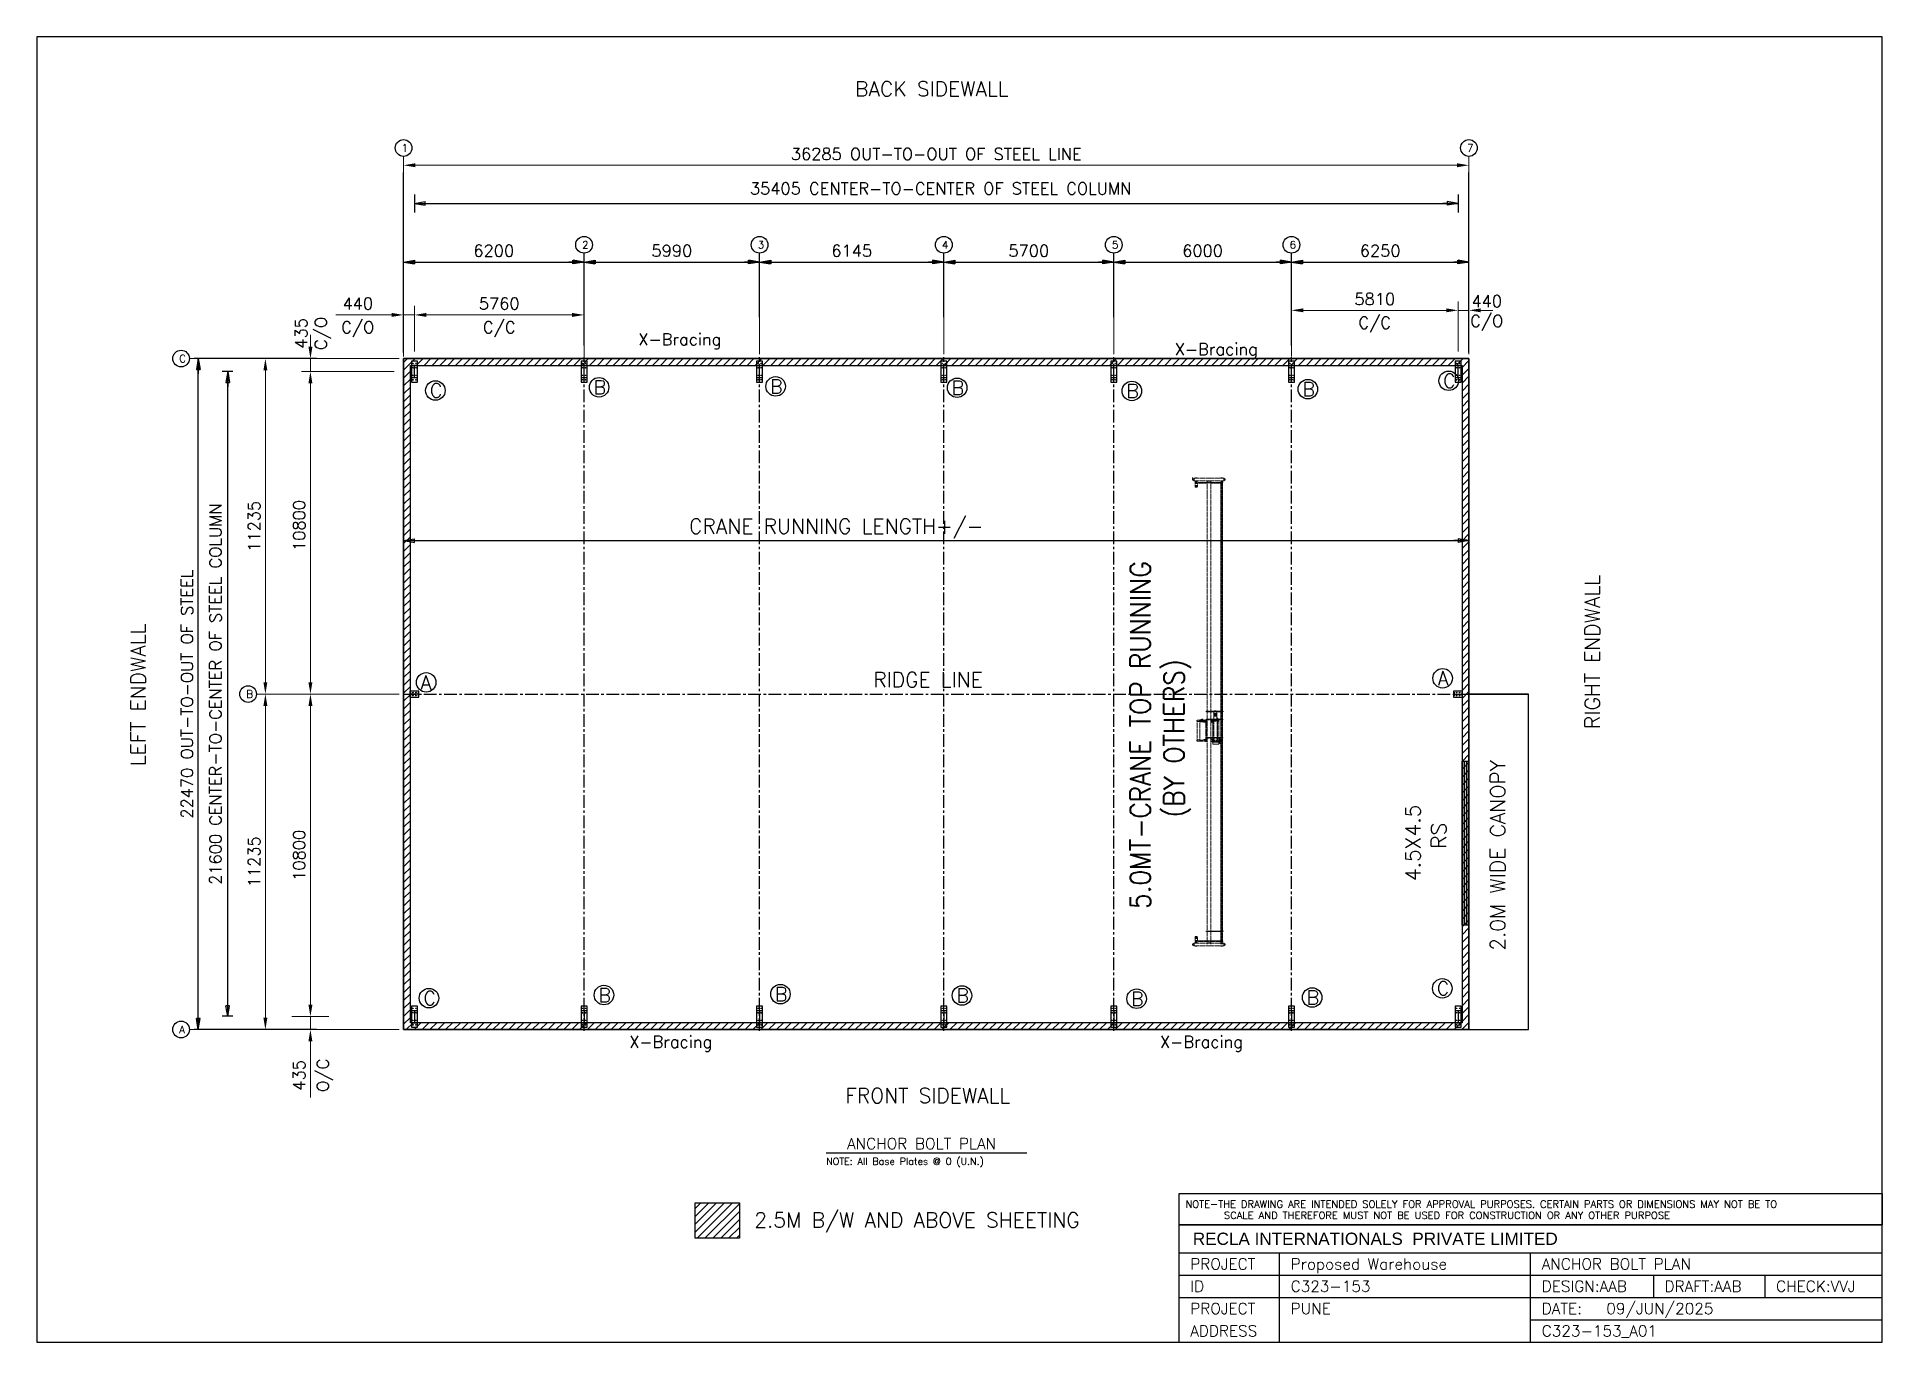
# Model space of a CAD drawing. Extents: x 2357 to 64464, y 2438 to 46356.
import ezdxf

# ---------------------------------------------------------------- set-up
doc = ezdxf.new("R2010")
doc.units = 0
doc.header["$MEASUREMENT"] = 0
for name, pattern in [('CENTER', [682.409, 426.506, -85.301, 85.301, -85.301]), ('CONTIN', [0]), ('HIDDEN', [9.525, 6.35, -3.175])]:
    doc.linetypes.add(name, pattern=pattern)
doc.layers.get('0').update_dxf_attribs({"linetype": 'CONTIN'})
doc.layers.get('Defpoints').update_dxf_attribs({"linetype": 'CONTINUOUS'})
for name, color, linetype in [('1', 7, 'CONTIN'), ('10', 10, 'CONTIN'), ('11', 7, 'CONTIN'), ('12', 6, 'CONTIN'), ('13', 1, 'CONTIN'), ('14', 7, 'CONTIN'), ('15', 7, 'CONTIN'), ('16', 7, 'CONTIN'), ('2', 6, 'CONTIN'), ('22', 7, 'CONTIN'), ('27', 1, 'CENTER'), ('Text', 4, 'CONTINUOUS')]:
    doc.layers.add(name, color=color, linetype=linetype)
doc.styles.add('ARIAL', font='ARIAL.TTF')
doc.styles.add('S', font='SIMPLEX.shx', dxfattribs={"width": 0.9})
doc.styles.add('SIMPLEX', font='SIMPLEX')
doc.dimstyles.new('FOR PLAN', dxfattribs={"dimscale": 200, "dimtxt": 2, "dimasz": 2, "dimexe": 1.5, "dimexo": 0.75, "dimgap": 0.9, "dimtad": 1, "dimdec": 0, "dimzin": 0, "dimdsep": 46, "dimtxsty": 'SIMPLEX', "dimcen": 0.09, "dimclrd": 6, "dimclre": 6, "dimclrt": 7, "dimadec": 0, "dimazin": 0, "dimtfac": 1, "dimtdec": 0, "dimtmove": 0, "dimatfit": 3, "dimfxl": 1, "dimtolj": 1, "dimtzin": 0, "dimlwd": 0, "dimlwe": 0, "dimarcsym": 0})
pattern_1 = [(45, (4214.78, 2381.33), (-132.5825, 132.5825), [])]

msp = doc.modelspace()

# ---------------------------------------------------------------- texts
at = {"color": 7, "linetype": 'Continuous', "insert": (32775.6, 41256.1), "char_height": 400, "attachment_point": 5, "style": 'SIMPLEX'}
msp.add_mtext('\\A1;35405 CENTER-TO-CENTER OF STEEL COLUMN', dxfattribs=at)
at = {"color": 7, "linetype": 'Continuous', "char_height": 400, "attachment_point": 5, "rotation": 90, "style": 'SIMPLEX'}
for s, insert in [('\\A1;21600 CENTER-TO-CENTER OF STEEL COLUMN', (8365.8, 24243.8)), ('\\A1;22470 OUT-TO-OUT OF STEEL', (7410.7, 24243.8))]:
    msp.add_mtext(s, dxfattribs=dict(at, insert=insert))
at = {"layer": '11', "style": 'SIMPLEX'}
for s, p in [('BACK SIDEWALL', (29895.8, 44357.2)), ('CRANE RUNNING LENGTH+/-', (24309.5, 29640.3)), ('RIDGE LINE', (30509.5, 24476.9)), ('FRONT SIDEWALL', (29568.8, 10482.9)), ('2.5M B/W AND ABOVE SHEETING', (26503, 6294.5))]:
    msp.add_text(s, height=500, dxfattribs=at).set_placement(p)
for s, p in [('RIGHT ENDWALL', (54961.7, 23070.9)), ('LEFT ENDWALL', (6016.2, 21820.9)), ('2.0M WIDE CANOPY', (51776.9, 15606.3)), ('4.5X4.5', (48922.4, 17949.5)), ('RS ', (49790, 19040.6))]:
    msp.add_text(s, height=500, rotation=90, dxfattribs=at).set_placement(p)
at = {"layer": '13', "style": 'SIMPLEX'}
for s, p in [('1', (14636.6, 42492.8)), ('7', (50494.6, 42492.8)), ('2', (20709.6, 39235.2)), ('3', (26619.6, 39235.2)), ('4', (32819.6, 39235.2)), ('5', (38539.6, 39235.2)), ('6', (44519.6, 39235.2)), ('C', (7145.9, 35405.2)), ('B', (9403.1, 24117.2)), ('A', (7145.9, 12829.2))]:
    msp.add_text(s, height=253.3, dxfattribs=at).set_placement(p)
at = {"layer": '14', "style": 'SIMPLEX'}
for s, height, p in [('PROJECT', 375.6, (41177.1, 4879.5)), ('Proposed Warehouse', 375.598, (44557.5, 4879.5)), ('ANCHOR BOLT PLAN', 375.598, (53008.4, 4879.5)), ('ID', 375.6, (41177.1, 4128.3)), ('C323-153', 375.6, (44557.5, 4128.3)), ('DESIGN:AAB', 375.6, (53008.4, 4128.3)), ('DRAFT:AAB', 375.6, (57140, 4128.3)), ('CHECK:VVJ', 375.6, (60896, 4128.3)), ('PROJECT', 375.6, (41177.1, 3377.2)), ('PUNE', 375.6, (44557.5, 3377.2)), ('DATE:', 375.6, (53008.4, 3377.2)), (' 09/JUN/2025', 375.598, (54924, 3377.2)), ('ADDRESS', 375.6, (41177.1, 2626)), ('C323-153_A01', 375.598, (53008.4, 2626))]:
    msp.add_text(s, height=height, dxfattribs=at).set_placement(p)
at = {"layer": '15', "style": 'SIMPLEX'}
for s, height, p in [('ANCHOR BOLT PLAN', 375.325, (29626.4, 8927.8)), ('NOTE: All Base Plates @ 0 (U.N.)', 234.578, (28922.6, 8403.9))]:
    msp.add_text(s, height=height, dxfattribs=at).set_placement(p)
at = {"layer": '16', "style": 'SIMPLEX'}
for s, p in [('B', (21092.6, 34331.4)), ('B', (27033.5, 34362.3)), ('B', (33144.2, 34316)), ('C', (49689.8, 34551.4)), ('C', (15583.3, 34222.5)), ('B', (39023.4, 34208)), ('B', (44949, 34269.7)), ('A', (15271.5, 24402.2)), ('B', (21254.9, 13881.8)), ('B', (27195.9, 13912.6)), ('B', (33306.5, 13866.3)), ('C', (49472.6, 14107.1)), ('C', (15366, 13778.2)), ('B', (39185.8, 13758.3)), ('B', (45093.9, 13798.8))]:
    msp.add_text(s, height=469.2, dxfattribs=at).set_placement(p)
msp.add_text('A', height=469.2, rotation=1.426601, dxfattribs=at).set_placement((49508.2, 24535.3))
at = {"layer": '2', "style": 'SIMPLEX'}
for p in [(22599, 35978.4), (40654.7, 35649.1), (22291.7, 12340.3), (40156.7, 12340.3)]:
    msp.add_text('X-Bracing', height=400, dxfattribs=at).set_placement(p)
at = {"layer": 'Text', "color": 0, "lineweight": -3, "style": 'ARIAL'}
msp.add_text('RECLA INTERNATIONALS  PRIVATE LIMITED', height=412.143, dxfattribs=at).set_placement((41263.7, 5709))

# ---------------------------------------------------------------- blocks, each defined once
blk = doc.blocks.new('ARROW')
at = {"layer": '2'}
for p, q in [((0, 0), (-512.319, 0)), ((0, 0), (-365.942, 60.99)), ((-365.942, 60.99), (-365.942, -60.99)), ((0, 0), (-365.942, -60.99))]:
    blk.add_line(p, q, dxfattribs=at)
blk = doc.blocks.new('zw$7A36')
at = {"color": 3, "linetype": 'HIDDEN', "lineweight": 0, "ltscale": 5}
for p, q in [((4835, 12343), (4835, 12292)), ((4886, 12282), (4835, 12282)), ((4835, 12282), (4835, 12232)), ((4835, 12232), (4886, 12232)), ((4886, 12312), (4886, 12202)), ((4890, 12312), (4886, 12312)), ((4886, 12202), (4890, 12202)), ((4890, 12312), (5482, 12312)), ((4890, 12202), (4890, 12312)), ((4890, 12202), (5482, 12202)), ((4933, 12100), (4933, 11987)), ((4953, 12100), (4933, 12100)), ((4963, 12022), (4933, 12022)), ((4963, 12005), (4933, 12005)), ((4963, 11987), (4933, 11987)), ((4935, 11956), (4933, 11987)), ((4936, 12194), (4936, 12128)), ((4936, 12184), (5020, 12184)), ((4936, 12183), (5020, 12183)), ((4970, 12149), (4936, 12149)), ((5018, 12123), (4938, 12123)), ((4938, 12123), (4938, 12123)), ((4938, 12123), (4938, 12118)), ((5018, 12118), (4938, 12118)), ((4938, 12118), (4938, 12118)), ((4943, 12118), (4940, 12100)), ((4941, 12199), (5014, 12199)), ((5014, 12123), (4941, 12123)), ((4963, 11949), (4943, 11949)), ((5006, 12320), (4950, 12320)), ((4950, 12320), (4950, 12312)), ((5003, 12100), (4953, 12100)), ((4955, 12202), (4991, 12202)), ((4955, 12202), (4955, 12199)), ((4984, 12022), (4963, 12022)), ((4984, 12005), (4963, 12005)), ((4984, 11987), (4963, 11987)), ((4984, 11949), (4963, 11949)), ((4973, 12179), (4983, 12179)), ((4973, 12179), (4973, 12151)), ((4983, 12179), (4983, 12151)), ((4984, 12022), (5023, 12022)), ((4984, 12005), (5023, 12005)), ((4984, 11987), (5023, 11987)), ((4984, 11949), (5013, 11949)), ((5020, 12149), (4986, 12149)), ((5001, 12202), (4991, 12202)), ((5001, 12202), (5001, 12199)), ((5023, 12100), (5003, 12100)), ((5006, 12312), (5006, 12320)), ((5013, 12118), (5016, 12100)), ((5018, 12123), (5018, 12123)), ((5018, 12123), (5018, 12118)), ((5020, 12128), (5020, 12194)), ((5021, 11956), (5023, 11987)), ((5023, 12100), (5023, 11987)), ((5406, 12174), (5406, 12194)), ((5406, 12194), (5557, 12194)), ((5406, 12174), (5406, -6133)), ((6074, 12312), (5482, 12312)), ((6074, 12202), (5482, 12202)), ((5557, 12194), (5557, 12174)), ((5557, -6133), (5557, 12174)), ((5953, 12116), (5557, 12116)), ((5953, -6133), (5953, 12176)), ((5953, 12176), (5968, 12176)), ((5958, 12320), (6013, 12320)), ((5958, 12312), (5958, 12320)), ((5968, 12176), (5968, -6133)), ((6003, -6133), (6003, 12176)), ((6003, 12176), (6018, 12176)), ((6013, 12320), (6013, 12312)), ((6018, 12176), (6018, -6133)), ((6074, 12312), (6078, 12312)), ((6074, 12202), (6074, 12312)), ((6078, 12202), (6074, 12202)), ((6078, 12312), (6078, 12202)), ((6078, 12282), (6128, 12282)), ((6128, 12232), (6078, 12232)), ((6128, 12282), (6128, 12232)), ((6057, 3076), (5350, 3076)), ((5673, 2955), (5673, 2929)), ((5796, 2955), (5673, 2955)), ((5673, 2929), (5673, 2929)), ((5673, 2929), (5673, 2927)), ((5796, 2929), (5673, 2929)), ((5673, 2927), (5673, 2889)), ((5673, 2927), (5674, 2927)), ((5735, 2927), (5673, 2927)), ((5674, 2927), (5735, 2927)), ((5684, 2982), (5678, 2982)), ((5790, 3086), (5679, 3086)), ((5679, 2990), (5679, 3086)), ((5790, 3066), (5679, 3066)), ((5790, 3058), (5679, 3058)), ((5679, 2996), (5790, 2996)), ((5679, 2990), (5790, 2990)), ((5785, 2982), (5684, 2982)), ((5685, 2984), (5685, 2982)), ((5691, 2985), (5686, 2985)), ((5691, 2985), (5691, 2988)), ((5778, 2985), (5691, 2985)), ((5692, 2989), (5700, 2990)), ((5769, 2990), (5700, 2990)), ((5735, 3101), (5702, 3101)), ((5702, 3101), (5702, 3086)), ((5735, 3101), (5767, 3101)), ((5735, 2927), (5795, 2927)), ((5797, 2927), (5735, 2927)), ((5767, 3101), (5767, 3086)), ((5777, 2989), (5770, 2990)), ((5778, 2985), (5778, 2988)), ((5783, 2985), (5778, 2985)), ((5784, 2984), (5785, 2982)), ((5791, 2982), (5785, 2982)), ((5790, 2990), (5790, 3086)), ((5795, 2927), (5796, 2927)), ((5797, 2929), (5796, 2955)), ((5796, 2929), (5797, 2929)), ((5796, 2927), (5796, 2929)), ((5796, 2889), (5797, 2927)), ((5006, 2719), (5006, 2682)), ((5006, 2719), (5006, 2682)), ((5009, 2719), (5006, 2719)), ((5006, 2719), (5006, 2719)), ((5006, 2682), (5009, 2682)), ((5006, 2682), (5006, 2682)), ((5009, 2721), (5011, 2721)), ((5009, 2719), (5009, 2721)), ((5009, 2682), (5009, 2719)), ((5009, 2682), (5009, 2719)), ((5009, 2680), (5009, 2682)), ((5011, 2680), (5009, 2680)), ((5011, 2721), (5011, 2719)), ((5011, 2682), (5011, 2719)), ((5011, 2719), (5013, 2719)), ((5011, 2719), (5011, 2701)), ((5011, 2701), (5011, 2682)), ((5011, 2682), (5013, 2682)), ((5011, 2682), (5011, 2680)), ((5013, 2726), (5013, 1944)), ((5038, 2726), (5013, 2726)), ((5013, 2726), (5013, 2719)), ((5013, 2719), (5013, 2682)), ((5013, 2678), (5110, 2678)), ((5089, 2726), (5038, 2726)), ((5110, 2726), (5089, 2726)), ((5109, 2707), (5109, 2701)), ((5109, 2701), (5109, 2694)), ((5111, 2727), (5110, 2722)), ((5110, 2708), (5110, 2722)), ((5110, 2694), (5110, 2708)), ((5110, 2694), (5110, 2679)), ((5111, 2674), (5110, 2679)), ((5114, 2728), (5111, 2728)), ((5111, 2673), (5114, 2673)), ((5114, 2731), (5114, 2728)), ((5114, 2728), (5114, 2701)), ((5114, 2701), (5114, 2673)), ((5114, 2673), (5114, 2670)), ((5114, 2665), (5114, 1944)), ((5115, 2733), (5115, 2736)), ((5115, 2733), (5115, 2668)), ((5115, 2668), (5115, 2665)), ((5155, 2740), (5132, 2740)), ((5132, 2740), (5132, 2661)), ((5132, 2661), (5155, 2661)), ((5157, 2740), (5155, 2740)), ((5155, 2740), (5155, 2661)), ((5155, 2740), (5155, 2740)), ((5155, 2661), (5157, 2661)), ((5155, 2661), (5155, 2661)), ((5157, 2739), (5157, 2740)), ((5173, 2740), (5157, 2740)), ((5157, 2740), (5157, 2740)), ((5157, 2739), (5157, 2662)), ((5157, 2661), (5157, 2662)), ((5157, 2661), (5173, 2661)), ((5157, 2661), (5157, 2661)), ((5173, 2701), (5173, 2740)), ((5185, 2740), (5173, 2740)), ((5173, 2661), (5173, 2701)), ((5173, 2661), (5185, 2661)), ((5182, 2767), (5182, 2763)), ((5182, 2763), (5182, 2744)), ((5182, 2763), (5184, 2763)), ((5184, 2763), (5212, 2763)), ((5185, 2741), (5227, 2741)), ((5185, 2734), (5185, 2740)), ((5186, 2734), (5185, 2734)), ((5185, 2667), (5185, 2734)), ((5185, 2734), (5185, 2734)), ((5185, 2667), (5186, 2667)), ((5185, 2661), (5185, 2667)), ((5185, 2667), (5185, 2667)), ((5225, 2740), (5186, 2740)), ((5186, 2740), (5186, 2734)), ((5186, 2667), (5186, 2734)), ((5186, 2667), (5186, 2661)), ((5186, 2661), (5225, 2661)), ((5223, 2760), (5201, 2760)), ((5201, 2745), (5223, 2745)), ((5242, 2763), (5212, 2763)), ((5225, 2734), (5225, 2740)), ((5226, 2734), (5225, 2734)), ((5225, 2667), (5225, 2734)), ((5225, 2661), (5225, 2667)), ((5225, 2667), (5226, 2667)), ((5226, 2734), (5226, 2736)), ((5226, 2736), (5227, 2736)), ((5226, 2730), (5226, 2734)), ((5226, 2734), (5226, 2734)), ((5240, 2730), (5226, 2730)), ((5226, 2667), (5226, 2730)), ((5226, 2661), (5226, 2667)), ((5226, 2667), (5226, 2667)), ((5226, 2661), (5238, 2661)), ((5227, 2741), (5239, 2741)), ((5227, 2741), (5227, 2736)), ((5227, 2736), (5240, 2736)), ((5238, 2668), (5238, 2730)), ((5238, 2668), (5238, 2661)), ((5241, 2741), (5239, 2741)), ((5240, 2736), (5240, 2733)), ((5240, 2736), (5241, 2736)), ((5240, 2733), (5240, 2730)), ((5241, 2742), (5241, 2736)), ((5242, 2767), (5242, 2763)), ((5242, 2744), (5242, 2763)), ((5253, 2732), (5250, 2732)), ((5250, 2732), (5250, 2670)), ((5250, 2670), (5253, 2670)), ((5253, 2731), (5253, 2731)), ((5253, 2731), (5253, 2670)), ((5253, 2731), (5253, 2732)), ((5253, 2670), (5253, 2670)), ((5253, 2670), (5253, 2670)), ((5255, 2735), (5254, 2732)), ((5254, 2669), (5255, 2666)), ((5255, 2735), (5255, 2666)), ((5264, 2736), (5256, 2736)), ((5256, 2666), (5264, 2665)), ((5313, 2665), (5261, 2665)), ((5261, 2665), (5261, 2657)), ((5261, 2657), (5313, 2657)), ((5264, 2735), (5264, 2735)), ((5264, 2735), (5264, 2666)), ((5264, 2666), (5264, 2666)), ((5265, 2735), (5265, 2734)), ((5265, 2667), (5265, 2734)), ((5265, 2734), (5265, 2734)), ((5265, 2667), (5265, 2667)), ((5265, 2667), (5265, 2666)), ((5269, 2736), (5266, 2736)), ((5266, 2665), (5269, 2665)), ((5270, 2731), (5270, 2735)), ((5270, 2728), (5270, 2731)), ((5271, 2731), (5270, 2731)), ((5270, 2714), (5270, 2728)), ((5285, 2728), (5270, 2728)), ((5270, 2687), (5270, 2714)), ((5289, 2714), (5270, 2714)), ((5270, 2673), (5270, 2687)), ((5270, 2687), (5289, 2687)), ((5270, 2673), (5285, 2673)), ((5270, 2670), (5270, 2673)), ((5270, 2666), (5270, 2670)), ((5271, 2670), (5270, 2670)), ((5271, 2735), (5271, 2731)), ((5285, 2735), (5271, 2735)), ((5285, 2731), (5271, 2731)), ((5285, 2670), (5271, 2670)), ((5271, 2666), (5271, 2670)), ((5285, 2666), (5271, 2666)), ((5285, 2731), (5285, 2735)), ((5285, 2730), (5285, 2731)), ((5289, 2730), (5285, 2730)), ((5285, 2728), (5285, 2730)), ((5285, 2673), (5285, 2671)), ((5285, 2671), (5289, 2671)), ((5285, 2671), (5285, 2670)), ((5285, 2670), (5285, 2666)), ((5289, 2733), (5289, 2730)), ((5302, 2733), (5289, 2733)), ((5291, 2730), (5289, 2730)), ((5291, 2714), (5289, 2714)), ((5289, 2687), (5291, 2687)), ((5289, 2671), (5289, 2668)), ((5289, 2671), (5291, 2671)), ((5289, 2668), (5302, 2668)), ((5291, 2714), (5291, 2730)), ((5291, 2705), (5291, 2714)), ((5314, 2705), (5291, 2705)), ((5291, 2687), (5291, 2697)), ((5291, 2697), (5314, 2697)), ((5291, 2671), (5291, 2687)), ((5315, 2733), (5302, 2733)), ((5302, 2668), (5315, 2668)), ((5342, 2665), (5313, 2665)), ((5313, 2657), (5353, 2657)), ((5314, 2697), (5314, 2705)), ((5315, 2701), (5315, 2733)), ((5315, 2733), (5315, 2733)), ((5315, 2733), (5315, 2733)), ((5315, 2733), (5317, 2733)), ((5315, 2733), (5315, 2701)), ((5315, 2701), (5315, 2668)), ((5317, 2668), (5315, 2668)), ((5315, 2668), (5315, 2668)), ((5315, 2668), (5315, 2668)), ((5317, 2668), (5317, 2733)), ((5330, 2733), (5317, 2733)), ((5317, 2668), (5330, 2668)), ((5330, 2668), (5330, 2733)), ((5330, 2726), (5332, 2726)), ((5332, 2675), (5330, 2675)), ((5332, 2726), (5332, 2718)), ((5332, 2718), (5333, 2718)), ((5332, 2683), (5332, 2718)), ((5333, 2683), (5332, 2683)), ((5332, 2683), (5332, 2675)), ((5333, 2718), (5334, 2718)), ((5334, 2683), (5333, 2683)), ((5334, 2718), (5334, 2711)), ((5334, 2683), (5334, 2718)), ((5334, 2711), (5334, 2711)), ((5334, 2711), (5335, 2710)), ((5335, 2691), (5334, 2690)), ((5334, 2690), (5334, 2690)), ((5334, 2690), (5334, 2683)), ((5335, 2710), (5336, 2710)), ((5336, 2691), (5335, 2691)), ((5336, 2710), (5336, 2710)), ((5336, 2710), (5336, 2710)), ((5336, 2710), (5337, 2710)), ((5337, 2691), (5336, 2691)), ((5336, 2691), (5336, 2691)), ((5336, 2691), (5336, 2691)), ((5337, 2722), (5337, 2719)), ((5337, 2719), (5337, 2682)), ((5337, 2710), (5337, 2691)), ((5337, 2682), (5337, 2680)), ((5380, 2736), (5342, 2736)), ((5342, 2736), (5342, 2727)), ((5342, 2727), (5342, 2724)), ((5342, 2724), (5342, 2701)), ((5342, 2701), (5342, 2677)), ((5342, 2677), (5342, 2674)), ((5342, 2674), (5342, 2665)), ((5342, 2665), (5377, 2665)), ((5377, 2665), (5342, 2665)), ((5377, 2661), (5353, 2661)), ((5353, 2661), (5353, 2657)), ((5353, 2657), (5353, 2618)), ((5353, 2618), (5353, 2184)), ((6036, 2768), (5368, 2768)), ((5368, 2768), (5368, 2747)), ((5368, 2747), (6036, 2747)), ((5377, 2665), (5380, 2665)), ((5377, 2665), (5377, 2661)), ((5380, 2661), (5377, 2661)), ((5380, 2732), (5380, 2736)), ((5380, 2728), (5380, 2732)), ((5381, 2732), (5380, 2732)), ((5380, 2673), (5380, 2728)), ((5380, 2669), (5380, 2673)), ((5380, 2665), (5380, 2669)), ((5380, 2669), (5381, 2669)), ((5380, 2618), (5380, 2661)), ((5380, 2618), (5380, 2184)), ((5381, 2756), (5381, 2732)), ((5381, 2756), (5382, 2756)), ((5381, 2732), (5381, 2729)), ((5381, 2729), (5381, 2701)), ((5381, 2701), (5381, 2672)), ((5381, 2672), (5381, 2669)), ((5381, 2669), (5381, 2645)), ((5381, 2645), (5382, 2645)), ((5382, 2765), (5382, 2756)), ((5382, 2756), (5382, 2645)), ((5382, 2645), (5382, 2637)), ((5386, 2766), (5383, 2766)), ((5383, 2636), (5386, 2636)), ((5385, 2704), (5385, 2697)), ((5386, 2704), (5385, 2704)), ((5385, 2697), (5392, 2697)), ((5386, 2766), (5386, 2765)), ((5386, 2765), (5386, 2704)), ((5392, 2765), (5386, 2765)), ((5387, 2706), (5386, 2706)), ((5386, 2706), (5386, 2704)), ((5386, 2636), (5386, 2697)), ((5392, 2636), (5386, 2636)), ((5386, 2636), (5386, 2636)), ((5391, 2708), (5387, 2708)), ((5387, 2708), (5387, 2706)), ((5391, 2706), (5387, 2706)), ((5391, 2706), (5391, 2708)), ((5391, 2704), (5391, 2706)), ((5391, 2706), (5391, 2706)), ((5392, 2704), (5391, 2704)), ((5395, 2766), (5392, 2766)), ((5392, 2766), (5392, 2765)), ((5392, 2765), (5392, 2704)), ((5392, 2697), (5392, 2704)), ((5392, 2636), (5392, 2697)), ((5392, 2636), (5395, 2636)), ((5392, 2636), (5392, 2636)), ((5396, 2756), (5396, 2765)), ((5396, 2701), (5396, 2756)), ((5402, 2756), (5396, 2756)), ((5396, 2645), (5396, 2701)), ((5396, 2637), (5396, 2645)), ((5402, 2645), (5396, 2645)), ((5402, 2756), (5404, 2741)), ((5402, 2645), (5404, 2660)), ((5404, 2660), (5404, 2741)), ((5406, 2740), (5405, 2740)), ((5406, 2661), (5405, 2661)), ((5557, 2740), (5560, 2740)), ((5557, 2661), (5560, 2661)), ((5563, 2756), (5561, 2741)), ((5561, 2741), (5561, 2660)), ((5563, 2645), (5561, 2660)), ((5569, 2756), (5563, 2756)), ((5563, 2645), (5569, 2645)), ((5569, 2765), (5569, 2756)), ((5569, 2756), (5569, 2645)), ((5569, 2645), (5569, 2637)), ((5573, 2766), (5570, 2766)), ((5570, 2636), (5573, 2636)), ((5573, 2704), (5572, 2704)), ((5572, 2704), (5572, 2697)), ((5572, 2697), (5580, 2697)), ((5573, 2766), (5573, 2765)), ((5573, 2765), (5573, 2704)), ((5579, 2765), (5573, 2765)), ((5573, 2706), (5573, 2704)), ((5574, 2706), (5573, 2706)), ((5573, 2636), (5573, 2697)), ((5579, 2636), (5573, 2636)), ((5573, 2636), (5573, 2636)), ((5578, 2708), (5574, 2708)), ((5574, 2708), (5574, 2706)), ((5578, 2706), (5574, 2706)), ((5578, 2706), (5578, 2708)), ((5579, 2706), (5578, 2706)), ((5582, 2766), (5579, 2766)), ((5579, 2766), (5579, 2765)), ((5579, 2765), (5579, 2704)), ((5579, 2704), (5579, 2706)), ((5580, 2704), (5579, 2704)), ((5579, 2636), (5579, 2697)), ((5579, 2636), (5582, 2636)), ((5579, 2636), (5579, 2636)), ((5580, 2697), (5580, 2704)), ((5583, 2756), (5583, 2765)), ((5583, 2701), (5583, 2756)), ((5584, 2756), (5583, 2756)), ((5583, 2645), (5583, 2701)), ((5583, 2637), (5583, 2645)), ((5584, 2645), (5583, 2645)), ((5584, 2734), (5584, 2756)), ((5584, 2701), (5584, 2734)), ((5586, 2734), (5584, 2734)), ((5584, 2667), (5584, 2701)), ((5584, 2645), (5584, 2667)), ((5586, 2667), (5584, 2667)), ((5586, 2744), (5586, 2734)), ((5586, 2738), (5604, 2738)), ((5586, 2734), (5586, 2731)), ((5586, 2667), (5586, 2671)), ((5586, 2658), (5586, 2667)), ((5586, 2663), (5604, 2663)), ((5602, 2747), (5589, 2747)), ((5602, 2654), (5589, 2654)), ((5604, 2735), (5604, 2746)), ((5604, 2735), (5620, 2734)), ((5604, 2667), (5620, 2667)), ((5604, 2667), (5604, 2655)), ((5623, 2701), (5623, 2731)), ((5623, 2701), (5623, 2670)), ((5626, 2714), (5626, 2689)), ((5626, 2689), (5630, 2689)), ((5630, 2689), (5630, 1936)), ((5630, 1936), (5630, 2689)), ((5630, 2689), (5681, 2689)), ((5630, 2689), (5630, 2689)), ((5632, 2719), (5656, 2719)), ((5654, 2729), (5664, 2729)), ((5656, 2725), (5655, 2724)), ((5655, 2724), (5656, 2723)), ((5735, 2729), (5656, 2729)), ((5656, 2729), (5656, 2725)), ((5656, 2723), (5656, 2719)), ((5656, 2719), (5813, 2719)), ((5664, 2729), (5805, 2729)), ((5796, 2905), (5673, 2905)), ((5673, 2886), (5673, 2764)), ((5680, 2886), (5673, 2886)), ((5673, 2763), (5680, 2763)), ((5674, 2760), (5673, 2729)), ((5674, 2888), (5680, 2888)), ((5680, 2762), (5675, 2762)), ((5680, 2888), (5682, 2888)), ((5680, 2887), (5680, 2886)), ((5682, 2887), (5680, 2887)), ((5692, 2886), (5680, 2886)), ((5789, 2763), (5680, 2763)), ((5680, 2763), (5680, 2762)), ((5680, 2763), (5789, 2763)), ((5680, 2763), (5680, 2763)), ((5680, 2763), (5682, 2763)), ((5789, 2762), (5680, 2762)), ((5681, 1936), (5681, 2689)), ((5681, 2689), (5804, 2689)), ((5682, 2888), (5682, 2887)), ((5682, 2888), (5787, 2888)), ((5700, 2886), (5692, 2886)), ((5789, 2886), (5700, 2886)), ((5735, 2729), (5813, 2729)), ((5787, 2887), (5787, 2888)), ((5787, 2888), (5789, 2888)), ((5789, 2887), (5787, 2887)), ((5787, 2763), (5789, 2763)), ((5799, 2751), (5788, 2751)), ((5789, 2888), (5795, 2888)), ((5789, 2886), (5789, 2887)), ((5796, 2886), (5789, 2886)), ((5789, 2762), (5789, 2763)), ((5789, 2763), (5789, 2763)), ((5789, 2763), (5796, 2763)), ((5789, 2762), (5789, 2757)), ((5789, 2762), (5789, 2762)), ((5789, 2757), (5790, 2757)), ((5789, 2757), (5789, 2745)), ((5789, 2745), (5790, 2745)), ((5789, 2745), (5789, 2729)), ((5798, 2760), (5790, 2760)), ((5790, 2760), (5790, 2757)), ((5790, 2757), (5790, 2745)), ((5790, 2745), (5790, 2743)), ((5798, 2742), (5790, 2743)), ((5795, 2777), (5835, 2777)), ((5797, 2886), (5797, 2807)), ((5797, 2807), (5797, 2792)), ((5797, 2792), (5797, 2764)), ((5798, 2812), (5798, 2760)), ((5798, 2760), (5798, 2743)), ((5823, 2815), (5801, 2815)), ((5801, 2740), (5823, 2740)), ((5802, 1936), (5802, 2689)), ((5804, 2689), (5824, 2689)), ((5805, 2729), (5815, 2729)), ((5813, 2729), (5814, 2725)), ((5814, 2723), (5813, 2719)), ((5813, 2719), (5835, 2719)), ((5814, 2725), (5814, 2724)), ((5814, 2724), (5814, 2723)), ((5828, 2815), (5823, 2815)), ((5823, 2815), (5823, 2740)), ((5823, 2740), (5828, 2740)), ((5824, 2689), (5824, 1936)), ((5824, 2689), (5873, 2689)), ((5861, 2719), (5835, 2719)), ((5870, 2719), (5861, 2719)), ((5873, 1936), (5873, 2689)), ((5873, 2689), (5876, 2689)), ((5876, 2689), (5876, 2714)), ((6036, 2747), (6036, 2768)), ((5006, 1944), (5006, 1906)), ((5006, 1944), (5006, 1943)), ((5009, 1944), (5006, 1944)), ((5006, 1943), (5006, 1906)), ((5006, 1906), (5006, 1906)), ((5006, 1906), (5009, 1906)), ((5011, 1945), (5009, 1945)), ((5009, 1945), (5009, 1944)), ((5009, 1906), (5009, 1944)), ((5009, 1944), (5009, 1906)), ((5009, 1906), (5009, 1904)), ((5009, 1904), (5011, 1904)), ((5011, 1944), (5011, 1945)), ((5011, 1906), (5011, 1944)), ((5011, 1944), (5013, 1944)), ((5011, 1925), (5011, 1944)), ((5011, 1906), (5011, 1925)), ((5011, 1906), (5013, 1906)), ((5011, 1904), (5011, 1906)), ((5114, 1947), (5013, 1947)), ((5013, 1944), (5013, 1906)), ((5013, 1906), (5013, 1900)), ((5013, 1900), (5038, 1900)), ((5038, 1900), (5089, 1900)), ((5089, 1900), (5114, 1900)), ((5114, 1944), (5114, 1906)), ((5116, 1944), (5114, 1944)), ((5114, 1944), (5114, 1906)), ((5114, 1906), (5114, 1900)), ((5116, 1906), (5114, 1906)), ((5118, 1945), (5116, 1945)), ((5116, 1945), (5116, 1944)), ((5116, 1944), (5116, 1906)), ((5116, 1906), (5116, 1904)), ((5116, 1904), (5118, 1904)), ((5118, 1944), (5118, 1945)), ((5118, 1944), (5342, 1944)), ((5118, 1925), (5118, 1944)), ((5118, 1906), (5118, 1925)), ((5118, 1906), (5342, 1906)), ((5118, 1904), (5118, 1906)), ((5261, 1968), (5261, 1960)), ((5313, 1968), (5261, 1968)), ((5261, 1960), (5313, 1960)), ((5353, 1968), (5313, 1968)), ((5313, 1960), (5342, 1960)), ((5342, 1960), (5342, 1952)), ((5342, 1960), (5377, 1960)), ((5342, 1952), (5342, 1949)), ((5342, 1949), (5342, 1944)), ((5342, 1944), (5342, 1925)), ((5342, 1925), (5342, 1906)), ((5342, 1906), (5342, 1901)), ((5342, 1901), (5342, 1898)), ((5342, 1898), (5342, 1890)), ((5342, 1890), (5380, 1890)), ((5353, 2184), (5353, 1968)), ((5353, 1968), (5353, 1964)), ((5353, 1964), (5377, 1964)), ((6036, 2041), (5368, 2041)), ((5368, 2041), (5368, 2021)), ((5368, 2021), (6036, 2021)), ((5377, 1964), (5380, 1964)), ((5377, 1960), (5377, 1964)), ((5377, 1960), (5380, 1960)), ((5380, 1964), (5380, 2184)), ((5380, 1956), (5380, 1960)), ((5380, 1953), (5380, 1956)), ((5395, 1956), (5380, 1956)), ((5380, 1897), (5380, 1953)), ((5380, 1893), (5380, 1897)), ((5395, 1894), (5380, 1893)), ((5380, 1890), (5380, 1893)), ((5382, 1952), (5388, 1952)), ((5382, 1897), (5388, 1897)), ((5392, 1950), (5390, 1951)), ((5390, 1898), (5392, 1899)), ((5395, 1948), (5392, 1950)), ((5392, 1899), (5392, 1950)), ((5392, 1899), (5395, 1901)), ((5395, 1978), (5395, 1956)), ((5395, 1978), (5401, 1978)), ((5395, 1956), (5395, 1925)), ((5395, 1894), (5395, 1925)), ((5395, 1872), (5395, 1894)), ((5395, 1872), (5401, 1872)), ((5403, 1976), (5404, 1965)), ((5403, 1873), (5404, 1884)), ((5405, 1964), (5406, 1965)), ((5405, 1964), (5405, 1885)), ((5405, 1885), (5406, 1885)), ((5560, 1964), (5557, 1965)), ((5560, 1885), (5557, 1885)), ((5560, 1885), (5560, 1964)), ((5562, 1976), (5561, 1965)), ((5562, 1873), (5561, 1884)), ((5570, 1978), (5564, 1978)), ((5570, 1872), (5564, 1872)), ((5570, 1978), (5570, 1958)), ((5570, 1958), (5570, 1925)), ((5586, 1958), (5570, 1958)), ((5573, 1949), (5570, 1948)), ((5570, 1892), (5570, 1925)), ((5573, 1900), (5570, 1902)), ((5570, 1872), (5570, 1892)), ((5586, 1891), (5570, 1892)), ((5575, 1951), (5573, 1949)), ((5575, 1898), (5573, 1900)), ((5576, 1952), (5583, 1952)), ((5583, 1898), (5576, 1898)), ((5586, 1968), (5586, 1958)), ((5586, 1958), (5586, 1955)), ((5586, 1891), (5586, 1895)), ((5586, 1882), (5586, 1891)), ((5602, 1971), (5589, 1971)), ((5602, 1878), (5589, 1879)), ((5604, 1959), (5604, 1970)), ((5604, 1959), (5620, 1958)), ((5604, 1891), (5620, 1891)), ((5604, 1891), (5604, 1879)), ((5623, 1925), (5623, 1955)), ((5623, 1894), (5623, 1925)), ((5630, 1936), (5626, 1936)), ((5626, 1936), (5626, 1912)), ((5629, 1868), (5629, 1862)), ((5629, 1862), (5873, 1862)), ((5630, 1936), (5630, 1936)), ((5667, 1936), (5630, 1936)), ((5871, 1870), (5631, 1870)), ((5631, 1862), (5631, 1858)), ((5632, 1906), (5640, 1906)), ((5632, 1902), (5632, 1874)), ((5632, 1874), (5632, 1873)), ((5632, 1873), (5632, 1872)), ((5632, 1856), (5870, 1856)), ((5632, 1855), (5632, 1818)), ((5634, 1786), (5632, 1818)), ((5639, 1904), (5635, 1904)), ((5639, 1904), (5639, 1904)), ((5639, 1904), (5863, 1904)), ((5640, 1906), (5861, 1906)), ((5667, 1936), (5802, 1936)), ((5824, 1936), (5802, 1936)), ((5872, 1936), (5824, 1936)), ((5861, 1906), (5870, 1906)), ((5863, 1904), (5863, 1904)), ((5867, 1904), (5863, 1904)), ((5867, 1786), (5869, 1818)), ((5869, 1874), (5869, 1902)), ((5869, 1874), (5869, 1873)), ((5869, 1873), (5869, 1872)), ((5869, 1818), (5869, 1855)), ((5871, 1862), (5871, 1858)), ((5873, 1936), (5872, 1936)), ((5876, 1936), (5873, 1936)), ((5873, 1862), (5873, 1868)), ((5876, 1912), (5876, 1936)), ((5876, 1915), (5876, 1935)), ((5876, 1935), (5878, 1935)), ((5878, 1915), (5876, 1915)), ((5878, 1935), (5878, 1915)), ((5878, 1932), (5878, 1917)), ((5895, 1932), (5878, 1932)), ((5878, 1917), (5895, 1917)), ((5895, 1947), (5895, 1902)), ((5916, 1947), (5895, 1947)), ((5895, 1902), (5916, 1902)), ((5913, 1978), (5898, 1978)), ((5898, 1978), (5898, 1947)), ((5898, 1902), (5898, 1812)), ((5898, 1812), (5913, 1827)), ((5898, 1812), (5913, 1827)), ((5989, 1812), (5898, 1812)), ((5913, 1947), (5913, 1978)), ((5913, 1827), (5913, 1902)), ((5913, 1827), (5989, 1827)), ((5916, 1902), (5916, 1947)), ((5931, 1932), (5916, 1932)), ((5916, 1917), (5931, 1917)), ((5931, 1917), (5931, 1932)), ((5989, 1827), (5989, 1812)), ((6036, 2021), (6036, 2041)), ((4963, -5839), (4943, -5839)), ((4984, -5839), (4963, -5839)), ((4984, -5839), (5013, -5839)), ((6057, -5627), (5350, -5627)), ((4835, -6122), (4886, -6122)), ((4835, -6172), (4835, -6122)), ((4886, -6172), (4835, -6172)), ((4886, -6091), (4890, -6091)), ((4886, -6202), (4886, -6091)), ((4890, -6202), (4886, -6202)), ((4890, -6091), (5482, -6091)), ((4890, -6091), (4890, -6202)), ((4890, -6202), (5482, -6202)), ((4935, -5846), (4933, -5877)), ((4933, -5990), (4933, -5877)), ((4963, -5877), (4933, -5877)), ((4963, -5894), (4933, -5894)), ((4963, -5912), (4933, -5912)), ((4953, -5990), (4933, -5990)), ((4936, -6084), (4936, -6017)), ((4970, -6039), (4936, -6039)), ((4936, -6072), (5020, -6072)), ((4936, -6074), (5020, -6074)), ((5018, -6007), (4938, -6007)), ((4938, -6012), (4938, -6007)), ((4938, -6007), (4938, -6007)), ((5018, -6012), (4938, -6012)), ((4938, -6012), (4938, -6012)), ((4943, -6007), (4940, -5990)), ((5014, -6012), (4941, -6012)), ((4941, -6089), (5014, -6089)), ((4950, -6210), (4950, -6202)), ((5006, -6210), (4950, -6210)), ((5003, -5990), (4953, -5990)), ((4955, -6091), (4955, -6089)), ((4955, -6091), (4991, -6091)), ((4984, -5877), (4963, -5877)), ((4984, -5894), (4963, -5894)), ((4984, -5912), (4963, -5912)), ((4973, -6068), (4973, -6041)), ((4973, -6068), (4983, -6068)), ((4983, -6068), (4983, -6041)), ((4984, -5877), (5023, -5877)), ((4984, -5894), (5023, -5894)), ((4984, -5912), (5023, -5912)), ((5020, -6039), (4986, -6039)), ((5001, -6091), (4991, -6091)), ((5001, -6091), (5001, -6089)), ((5023, -5990), (5003, -5990)), ((5006, -6202), (5006, -6210)), ((5013, -6007), (5016, -5990)), ((5018, -6012), (5018, -6007)), ((5018, -6012), (5018, -6012)), ((5020, -6017), (5020, -6084)), ((5021, -5846), (5023, -5877)), ((5023, -5990), (5023, -5877)), ((5406, -6084), (5557, -6084)), ((6074, -6091), (5482, -6091)), ((6074, -6202), (5482, -6202)), ((5953, -6006), (5557, -6006)), ((5953, -6066), (5968, -6066)), ((5958, -6202), (5958, -6210)), ((5958, -6210), (6013, -6210)), ((6003, -6066), (6018, -6066)), ((6013, -6210), (6013, -6202)), ((6078, -6091), (6074, -6091)), ((6074, -6091), (6074, -6202)), ((6074, -6202), (6078, -6202)), ((6078, -6202), (6078, -6091)), ((6128, -6122), (6078, -6122)), ((6078, -6172), (6128, -6172)), ((6128, -6172), (6128, -6122))]:
    blk.add_line(p, q, dxfattribs=at)
for points in [[(5406, 12116), (5013, 12116)], [(6003, 12116), (5968, 12116)], [(5406, -6006), (5013, -6006)], [(6003, -6006), (5968, -6006)]]:
    blk.add_lwpolyline(points, dxfattribs=at)
for points in [[(5069, 12141), (6036, 12141), (6036, 12121), (5069, 12121)], [(5368, 3086), (6036, 3086), (6036, 3066), (5368, 3066)], [(5368, -5617), (6036, -5617), (6036, -5637), (5368, -5637)], [(5069, -6031), (6036, -6031), (6036, -6011), (5069, -6011)]]:
    blk.add_lwpolyline(points, close=True, dxfattribs=at)
for centre, radius, start, end in [((4943, 11957), 7.56, 183.81407, 270), ((4941, 12194), 5.04, 90, 180), ((4941, 12128), 5.04, 180, 270), ((4970, 12151), 2.52, 270, 0), ((4986, 12151), 2.52, 180, 270), ((5013, 11957), 7.56, 270, 356.18593), ((5014, 12194), 5.04, 0, 90), ((5014, 12128), 5.04, 270, 0), ((5925, 2941), 252, 171.01107, 176.79012), ((5678, 2980), 2.01, 90, 171.01099), ((5684, 2982), 0.504, 270, 357.00047), ((5686, 2984), 1.26, 90, 177.00082), ((5692, 2988), 0.806, 100.52969, 176.00036), ((5700, 2990), 0.806, 90, 100.52969), ((5769, 2990), 0.806, 79.46966, 90), ((5777, 2988), 0.806, 3.99964, 79.47031), ((5783, 2984), 1.26, 2.99918, 90), ((5785, 2982), 0.503, 183.00526, 270), ((5791, 2980), 2.02, 8.98901, 90), ((5545, 2941), 252, 3.20986, 8.9889), ((5110, 2707), 0.806, 112.02485, 180), ((5110, 2694), 0.806, 180, 247.97515), ((5112, 2727), 0.806, 93.99964, 170.00136), ((5112, 2674), 0.806, 189.99864, 266.00036), ((5115, 2731), 0.806, 97.18098, 180), ((5115, 2670), 0.806, 180, 270), ((5117, 2736), 2.01, 101.59534, 180), ((5115, 2733), 0.806, 270, 0), ((5115, 2668), 0.806, 0, 82.81946), ((5117, 2665), 2.01, 180, 258.40466), ((5147, 2590), 151, 95.93106, 101.59614), ((5147, 2811), 151, 258.40386, 264.06894), ((5185, 2767), 3.02, 93.89919, 180), ((5185, 2744), 3.02, 180.99988, 270), ((5212, 2368), 403, 92.72257, 93.89969), ((5212, 2368), 403, 87.27743, 92.72257), ((5201, 2752), 7.56, 90, 270), ((5223, 2752), 7.56, 270, 90), ((5212, 2368), 403, 86.1003, 87.27743), ((5221, 2808), 141, 276.8523, 281.53786), ((5239, 2767), 3.02, 0, 86.09985), ((5221, 2593), 141, 78.46212, 82.32256), ((5239, 2744), 3.02, 309.64027, 359.00014), ((5241, 2742), 0.252, 129.64417, 179.00295), ((5253, 2733), 1.01, 272.00011, 345.74419), ((5253, 2669), 1.01, 14.25581, 87.99989), ((5256, 2735), 1.01, 92.00001, 165.74419), ((5256, 2667), 1.01, 194.25581, 267.99999), ((5264, 2735), 0.504, 0, 92.00001), ((5265, 2735), 0.504, 180, 270), ((5265, 2666), 0.504, 90, 180), ((5264, 2666), 0.504, 267.99999, 0), ((5266, 2735), 0.806, 90, 180), ((5266, 2666), 0.806, 180, 270), ((5269, 2735), 0.806, 0, 90), ((5269, 2666), 0.806, 270, 0), ((5340, 2722), 3.02, 107.34805, 180), ((5340, 2680), 3.02, 180, 252.64313), ((5339, 2727), 3.02, 272.00788, 0), ((5339, 2674), 3.02, 0, 87.99413), ((5383, 2731), 3.02, 180, 228.04119), ((5383, 2670), 3.02, 131.93966, 180), ((5383, 2765), 1.01, 90, 180), ((5383, 2637), 1.01, 180, 270), ((5395, 2765), 1.01, 0, 90), ((5395, 2637), 1.01, 270, 0), ((5405, 2741), 1.01, 188.04906, 274.00417), ((5405, 2660), 1.01, 85.98582, 172.00769), ((5560, 2741), 1.01, 265.99583, 351.95094), ((5560, 2660), 1.01, 7.99231, 94.01418), ((5570, 2765), 1.01, 90, 180), ((5570, 2637), 1.01, 180, 270), ((5582, 2765), 1.01, 0, 90), ((5582, 2637), 1.01, 270, 0), ((5583, 2731), 3.02, 305.37664, 0), ((5583, 2671), 3.02, 0, 54.64106), ((5589, 2744), 3.02, 91.995, 180), ((5589, 2658), 3.02, 180, 268.00367), ((5602, 2746), 1.51, 44.93251, 92.00453), ((5602, 2656), 1.51, 267.99413, 315.17555), ((5602, 2746), 1.51, 27.59845, 44.93251), ((5604, 2747), 1.51, 224.71629, 254.71134), ((5604, 2654), 1.51, 105.25009, 135.20255), ((5602, 2656), 1.51, 315.17555, 332.46118), ((5620, 2731), 3.02, 0, 88.005), ((5620, 2670), 3.02, 271.99633, 0), ((5632, 2714), 5.54, 90, 180), ((5674, 2889), 0.806, 180.50136, 270), ((5673, 2886), 0.806, 90, 180), ((5673, 2764), 0.806, 180, 270), ((5675, 2760), 1.26, 90, 178.00611), ((5795, 2889), 0.806, 270, 359.49867), ((5796, 2886), 0.806, 0, 90), ((5796, 2764), 0.806, 270, 0), ((5801, 2812), 3.02, 91.00272, 180), ((5801, 2743), 3.02, 180, 192.22988), ((5801, 2743), 3.02, 192.22988, 268.99728), ((5828, 2812), 3.02, 6.13276, 88.99728), ((5828, 2743), 3.02, 271.00272, 353.86724), ((5505, 2777), 327, 353.86557, 6.13443), ((5870, 2714), 5.54, 0, 90), ((5383, 1955), 3.02, 180, 267.99423), ((5383, 1894), 3.02, 92.00587, 180), ((5388, 1949), 3.02, 45.02701, 87.99423), ((5388, 1900), 3.02, 272.00587, 314.97299), ((5401, 1976), 1.51, 7.98096, 90), ((5401, 1873), 1.51, 270, 352.02661), ((5405, 1966), 1.01, 188.00366, 274.01398), ((5405, 1884), 1.01, 85.98582, 172.00769), ((5560, 1966), 1.01, 265.98602, 351.99634), ((5560, 1884), 1.01, 7.99231, 94.01418), ((5564, 1976), 1.51, 90, 171.9966), ((5564, 1873), 1.51, 187.99205, 270), ((5576, 1950), 1.51, 115.46417, 134.97299), ((5576, 1900), 1.51, 225.02701, 244.53665), ((5576, 1950), 1.51, 92.1013, 115.46417), ((5576, 1900), 1.51, 244.53665, 267.8987), ((5583, 1955), 3.02, 272.00577, 0), ((5583, 1895), 3.02, 0, 87.99413), ((5589, 1968), 3.02, 91.99619, 180), ((5589, 1882), 3.02, 180, 268.00367), ((5602, 1970), 1.51, 44.81633, 92.00574), ((5602, 1880), 1.51, 267.99413, 315.17555), ((5604, 1972), 1.51, 207.53205, 224.79609), ((5604, 1972), 1.51, 224.79609, 254.75192), ((5604, 1878), 1.51, 105.25009, 135.18909), ((5602, 1880), 1.51, 315.17555, 332.46118), ((5620, 1955), 3.02, 0, 88.00381), ((5620, 1894), 3.02, 271.99633, 0), ((5632, 1912), 5.54, 180, 270), ((5631, 1868), 2.14, 118.69864, 163.87924), ((5631, 1868), 2.14, 163.87924, 180), ((5631, 1868), 2.14, 90, 118.69864), ((5631, 1872), 1.51, 270, 0), ((5633, 1858), 2.39, 180, 232.15994), ((5635, 1902), 2.64, 90, 180), ((5631, 1855), 1.51, 0, 52.19035), ((5642, 1787), 7.68, 181.72854, 268.41054), ((5640, 1904), 1.89, 90, 180), ((5751, 5707), 3929, 268.41004, 271.58996), ((5860, 1787), 7.68, 271.58984, 358.27148), ((5861, 1904), 1.89, 0, 90), ((5867, 1902), 2.64, 0, 90), ((5871, 1872), 1.51, 180, 270), ((5871, 1855), 1.51, 125.89847, 180), ((5870, 1912), 5.54, 270, 0), ((5869, 1858), 2.14, 305.93198, 0), ((5871, 1868), 2.14, 61.30136, 90), ((5871, 1868), 2.14, 16.12076, 61.30136), ((5871, 1868), 2.14, 0, 16.12076), ((4943, -5847), 7.56, 90, 176.18593), ((5013, -5847), 7.56, 3.81407, 90), ((4941, -6017), 5.04, 90, 180), ((4941, -6084), 5.04, 180, 270), ((4970, -6041), 2.52, 0, 90), ((4986, -6041), 2.52, 90, 180), ((5014, -6017), 5.04, 0, 90), ((5014, -6084), 5.04, 270, 0)]:
    blk.add_arc(centre, radius, start, end, dxfattribs=at)
at = {"color": 7, "linetype": 'ByBlock', "lineweight": 0, "insert": (4761, -9973), "char_height": 800, "width": 32663.53, "attachment_point": 7, "rotation": 90, "style": 'S'}
blk.add_mtext('\\pxi6.53925,ql;\\A1;5.0MT-CRANE TOP RUNNING \\P\\pi9.21775;   (BY OTHERS)', dxfattribs=at)
blk = doc.blocks.new('WCOL')
for p, q in [((-225.195, 439.13), (225.195, 439.13)), ((-225.195, 0), (225.195, 0)), ((0, 439.13), (0, 0))]:
    blk.add_line(p, q)
blk = doc.blocks.new('BOLT_0')
at = {"layer": '1'}
blk.add_circle((0, 0), 25.4, dxfattribs=at)
blk = doc.blocks.new('*D3434343434343434')
at = {"color": 6, "linetype": 'Continuous', "lineweight": 0}
for p, q in [((15065, 35767), (15065, 37302)), ((20773, 35452), (20773, 37302)), ((15465, 37002), (20373, 37002))]:
    blk.add_line(p, q, dxfattribs=at)
at = {"color": 6, "linetype": 'Continuous'}
for points in [[(15465, 37068), (15465, 36935), (15065, 37002)], [(20373, 36935), (20373, 37068), (20773, 37002)]]:
    blk.add_solid(points, dxfattribs=at)
at = {"layer": 'Defpoints', "color": 0, "linetype": 'Continuous'}
for p in [(20773, 37002), (15065, 35617), (20773, 35302)]:
    blk.add_point(p, dxfattribs=at)
at = {"color": 7, "linetype": 'Continuous', "char_height": 400, "attachment_point": 5, "style": 'SIMPLEX'}
for s, insert in [('\\A1;5760', (17919, 37382)), ('C/C', (17919, 36517))]:
    blk.add_mtext(s, dxfattribs=dict(at, insert=insert))
blk = doc.blocks.new('*D3535353535353535')
at = {"color": 6, "linetype": 'Continuous', "lineweight": 0}
for p, q in [((14700, 35599), (14700, 37302)), ((15065, 35767), (15065, 37302)), ((14300, 37002), (12416, 37002)), ((15065, 37002), (14700, 37002)), ((15465, 37002), (15865, 37002))]:
    blk.add_line(p, q, dxfattribs=at)
at = {"color": 6, "linetype": 'Continuous'}
for points in [[(14300, 36935), (14300, 37068), (14700, 37002)], [(15465, 37068), (15465, 36935), (15065, 37002)]]:
    blk.add_solid(points, dxfattribs=at)
at = {"layer": 'Defpoints', "color": 0, "linetype": 'Continuous'}
for p in [(14700, 37002), (14700, 35449), (15065, 35617)]:
    blk.add_point(p, dxfattribs=at)
at = {"color": 7, "linetype": 'Continuous', "char_height": 400, "attachment_point": 5, "style": 'SIMPLEX'}
for s, insert in [('\\A1;440', (13158, 37382)), ('C/O', (13158, 36517))]:
    blk.add_mtext(s, dxfattribs=dict(at, insert=insert))
blk = doc.blocks.new('*D3636363636363636')
at = {"color": 6, "linetype": 'Continuous', "lineweight": 0}
for p, q in [((44583, 35599), (44583, 37456)), ((50193, 35768), (50193, 37456)), ((44983, 37156), (49793, 37156))]:
    blk.add_line(p, q, dxfattribs=at)
at = {"color": 6, "linetype": 'Continuous'}
for points in [[(44983, 37223), (44983, 37090), (44583, 37156)], [(49793, 37090), (49793, 37223), (50193, 37156)]]:
    blk.add_solid(points, dxfattribs=at)
at = {"layer": 'Defpoints', "color": 0, "linetype": 'Continuous'}
for p in [(50193, 37156), (44583, 35449), (50193, 35618)]:
    blk.add_point(p, dxfattribs=at)
at = {"color": 7, "linetype": 'Continuous', "char_height": 400, "attachment_point": 5, "style": 'SIMPLEX'}
for s, insert in [('\\A1;5810', (47388, 37536)), ('C/C', (47388, 36672))]:
    blk.add_mtext(s, dxfattribs=dict(at, insert=insert))
blk = doc.blocks.new('*D3737373737373737')
at = {"color": 6, "linetype": 'Continuous', "lineweight": 0}
for p, q in [((50193, 35819), (50193, 37456)), ((50558, 37340), (50558, 36856)), ((49793, 37156), (49393, 37156)), ((50193, 37156), (50558, 37156)), ((50958, 37156), (51358, 37156))]:
    blk.add_line(p, q, dxfattribs=at)
at = {"color": 6, "linetype": 'Continuous'}
for points in [[(49793, 37090), (49793, 37223), (50193, 37156)], [(50958, 37223), (50958, 37090), (50558, 37156)]]:
    blk.add_solid(points, dxfattribs=at)
at = {"layer": 'Defpoints', "color": 0, "linetype": 'Continuous'}
for p in [(50558, 37490), (50558, 37156), (50193, 35669)]:
    blk.add_point(p, dxfattribs=at)
at = {"color": 7, "linetype": 'Continuous', "insert": (51158, 37062), "char_height": 400, "attachment_point": 5, "style": 'SIMPLEX'}
blk.add_mtext('\\A1;440\\PC/O', dxfattribs=at)
blk = doc.blocks.new('*D3838383838383838')
at = {"color": 6, "linetype": 'Continuous', "lineweight": 0}
for p, q in [((14700, 38932), (14700, 39082)), ((15100, 38782), (20373, 38782)), ((20773, 38932), (20773, 39082))]:
    blk.add_line(p, q, dxfattribs=at)
at = {"color": 6, "linetype": 'Continuous'}
for points in [[(15100, 38848), (15100, 38715), (14700, 38782)], [(20373, 38715), (20373, 38848), (20773, 38782)]]:
    blk.add_solid(points, dxfattribs=at)
at = {"layer": 'Defpoints', "color": 0, "linetype": 'Continuous'}
for p in [(14700, 38782), (20773, 38782), (20773, 38782)]:
    blk.add_point(p, dxfattribs=at)
at = {"color": 7, "linetype": 'Continuous', "insert": (17736, 39162), "char_height": 400, "attachment_point": 5, "style": 'SIMPLEX'}
blk.add_mtext('\\A1;6200', dxfattribs=at)
blk = doc.blocks.new('*D3939393939393939')
at = {"color": 6, "linetype": 'Continuous', "lineweight": 0}
for p, q in [((20773, 38932), (20773, 39082)), ((21173, 38782), (26283, 38782)), ((26683, 35682), (26683, 39082))]:
    blk.add_line(p, q, dxfattribs=at)
at = {"color": 6, "linetype": 'Continuous'}
for points in [[(21173, 38848), (21173, 38715), (20773, 38782)], [(26283, 38715), (26283, 38848), (26683, 38782)]]:
    blk.add_solid(points, dxfattribs=at)
at = {"layer": 'Defpoints', "color": 0, "linetype": 'Continuous'}
for p in [(20773, 38782), (26683, 38782), (26683, 35532)]:
    blk.add_point(p, dxfattribs=at)
at = {"color": 7, "linetype": 'Continuous', "insert": (23728, 39162), "char_height": 400, "attachment_point": 5, "style": 'SIMPLEX'}
blk.add_mtext('\\A1;5990', dxfattribs=at)
blk = doc.blocks.new('*D4040404040404040')
at = {"color": 6, "linetype": 'Continuous', "lineweight": 0}
for p, q in [((26683, 35682), (26683, 39082)), ((27083, 38782), (32483, 38782)), ((32883, 35682), (32883, 39082))]:
    blk.add_line(p, q, dxfattribs=at)
at = {"color": 6, "linetype": 'Continuous'}
for points in [[(27083, 38848), (27083, 38715), (26683, 38782)], [(32483, 38715), (32483, 38848), (32883, 38782)]]:
    blk.add_solid(points, dxfattribs=at)
at = {"layer": 'Defpoints', "color": 0, "linetype": 'Continuous'}
for p in [(32883, 38782), (26683, 35532), (32883, 35532)]:
    blk.add_point(p, dxfattribs=at)
at = {"color": 7, "linetype": 'Continuous', "insert": (29783, 39162), "char_height": 400, "attachment_point": 5, "style": 'SIMPLEX'}
blk.add_mtext('\\A1;6145', dxfattribs=at)
blk = doc.blocks.new('*D4141414141414141')
at = {"color": 6, "linetype": 'Continuous', "lineweight": 0}
for p, q in [((32883, 35682), (32883, 39082)), ((33283, 38782), (38203, 38782)), ((38603, 35682), (38603, 39082))]:
    blk.add_line(p, q, dxfattribs=at)
at = {"color": 6, "linetype": 'Continuous'}
for points in [[(33283, 38848), (33283, 38715), (32883, 38782)], [(38203, 38715), (38203, 38848), (38603, 38782)]]:
    blk.add_solid(points, dxfattribs=at)
at = {"layer": 'Defpoints', "color": 0, "linetype": 'Continuous'}
for p in [(38603, 38782), (32883, 35532), (38603, 35532)]:
    blk.add_point(p, dxfattribs=at)
at = {"color": 7, "linetype": 'Continuous', "insert": (35743, 39162), "char_height": 400, "attachment_point": 5, "style": 'SIMPLEX'}
blk.add_mtext('\\A1;5700', dxfattribs=at)
blk = doc.blocks.new('*D4242424242424242')
at = {"color": 6, "linetype": 'Continuous', "lineweight": 0}
for p, q in [((38603, 35682), (38603, 39082)), ((39003, 38782), (44183, 38782)), ((44583, 35682), (44583, 39082))]:
    blk.add_line(p, q, dxfattribs=at)
at = {"color": 6, "linetype": 'Continuous'}
for points in [[(39003, 38848), (39003, 38715), (38603, 38782)], [(44183, 38715), (44183, 38848), (44583, 38782)]]:
    blk.add_solid(points, dxfattribs=at)
at = {"layer": 'Defpoints', "color": 0, "linetype": 'Continuous'}
for p in [(44583, 38782), (38603, 35532), (44583, 35532)]:
    blk.add_point(p, dxfattribs=at)
at = {"color": 7, "linetype": 'Continuous', "insert": (41593, 39162), "char_height": 400, "attachment_point": 5, "style": 'SIMPLEX'}
blk.add_mtext('\\A1;6000', dxfattribs=at)
blk = doc.blocks.new('*D4343434343434343')
at = {"color": 6, "linetype": 'Continuous', "lineweight": 0}
for p, q in [((44583, 35682), (44583, 39082)), ((44983, 38782), (50158, 38782)), ((50558, 35682), (50558, 39082))]:
    blk.add_line(p, q, dxfattribs=at)
at = {"color": 6, "linetype": 'Continuous'}
for points in [[(44983, 38848), (44983, 38715), (44583, 38782)], [(50158, 38715), (50158, 38848), (50558, 38782)]]:
    blk.add_solid(points, dxfattribs=at)
at = {"layer": 'Defpoints', "color": 0, "linetype": 'Continuous'}
for p in [(50558, 38782), (44583, 35532), (50558, 35532)]:
    blk.add_point(p, dxfattribs=at)
at = {"color": 7, "linetype": 'Continuous', "insert": (47570, 39162), "char_height": 400, "attachment_point": 5, "style": 'SIMPLEX'}
blk.add_mtext('\\A1;6250', dxfattribs=at)
blk = doc.blocks.new('*D4444444444444444')
at = {"color": 6, "linetype": 'Continuous', "lineweight": 0}
for p, q in [((14700, 35682), (14700, 42338)), ((50558, 35682), (50558, 42338)), ((50158, 42038), (15100, 42038))]:
    blk.add_line(p, q, dxfattribs=at)
at = {"color": 6, "linetype": 'Continuous'}
for points in [[(15100, 42105), (15100, 41971), (14700, 42038)], [(50158, 41971), (50158, 42105), (50558, 42038)]]:
    blk.add_solid(points, dxfattribs=at)
at = {"layer": 'Defpoints', "color": 0, "linetype": 'Continuous'}
for p in [(14700, 42038), (14700, 35532), (50558, 35532)]:
    blk.add_point(p, dxfattribs=at)
at = {"color": 7, "linetype": 'Continuous', "insert": (32629, 42418), "char_height": 400, "attachment_point": 5, "style": 'SIMPLEX'}
blk.add_mtext('\\A1;36285 OUT-TO-OUT OF STEEL LINE', dxfattribs=at)
blk = doc.blocks.new('*D4848484848484848')
at = {"color": 6, "linetype": 'Continuous', "lineweight": 0}
for p, q in [((11616, 35532), (9748, 35532)), ((10048, 24644), (10048, 35132)), ((14550, 24244), (9748, 24244))]:
    blk.add_line(p, q, dxfattribs=at)
at = {"color": 6, "linetype": 'Continuous'}
for points in [[(10115, 35132), (9981, 35132), (10048, 35532)], [(9981, 24644), (10115, 24644), (10048, 24244)]]:
    blk.add_solid(points, dxfattribs=at)
at = {"layer": 'Defpoints', "color": 0, "linetype": 'Continuous'}
for p in [(10048, 35532), (11766, 35532), (14700, 24244)]:
    blk.add_point(p, dxfattribs=at)
at = {"color": 7, "linetype": 'Continuous', "insert": (9668, 29888), "char_height": 400, "attachment_point": 5, "rotation": 90, "style": 'SIMPLEX'}
blk.add_mtext('\\A1;11235', dxfattribs=at)
blk = doc.blocks.new('*D4949494949494949')
at = {"color": 6, "linetype": 'Continuous', "lineweight": 0}
for p, q in [((11564, 13792), (11564, 14192)), ((12185, 13392), (11264, 13392)), ((11564, 13392), (11564, 12956)), ((14550, 12956), (11264, 12956)), ((11564, 12556), (11564, 10672))]:
    blk.add_line(p, q, dxfattribs=at)
at = {"color": 6, "linetype": 'Continuous'}
for points in [[(11497, 13792), (11631, 13792), (11564, 13392)], [(11631, 12556), (11497, 12556), (11564, 12956)]]:
    blk.add_solid(points, dxfattribs=at)
at = {"layer": 'Defpoints', "color": 0, "linetype": 'Continuous'}
for p in [(12335, 13392), (11564, 12956), (14700, 12956)]:
    blk.add_point(p, dxfattribs=at)
at = {"color": 7, "linetype": 'Continuous', "char_height": 400, "attachment_point": 5, "rotation": 90, "style": 'SIMPLEX'}
for s, insert in [('\\A1;435', (11184, 11414)), ('O/C', (12049, 11414))]:
    blk.add_mtext(s, dxfattribs=dict(at, insert=insert))
blk = doc.blocks.new('*D5454545454545454')
at = {"color": 6, "linetype": 'Continuous', "lineweight": 0}
for p, q in [((11564, 35932), (11564, 36332)), ((14550, 35532), (11264, 35532)), ((11564, 35096), (11564, 35532)), ((12185, 35096), (11264, 35096)), ((11564, 34696), (11564, 34296))]:
    blk.add_line(p, q, dxfattribs=at)
at = {"color": 6, "linetype": 'Continuous'}
for points in [[(11497, 35932), (11631, 35932), (11564, 35532)], [(11631, 34696), (11497, 34696), (11564, 35096)]]:
    blk.add_solid(points, dxfattribs=at)
at = {"layer": 'Defpoints', "color": 0, "linetype": 'Continuous'}
for p in [(11564, 35532), (14700, 35532), (12335, 35096)]:
    blk.add_point(p, dxfattribs=at)
at = {"color": 7, "linetype": 'Continuous', "insert": (11651, 36381), "char_height": 400, "attachment_point": 5, "rotation": 90, "style": 'SIMPLEX'}
blk.add_mtext('\\A1;435\\PC/O', dxfattribs=at)
blk = doc.blocks.new('zw$820C')
at = {"color": 1, "linetype": 'Continuous'}
blk.add_lwpolyline([(0, 54), (1214.2, 54), (1214.2, 0), (0, 0)], close=True, dxfattribs=at)
at = {"layer": '11', "color": 1, "style": 'SIMPLEX'}
for s, height, p in [('NOTE-THE DRAWING ARE INTENDED SOLELY FOR APPROVAL PURPOSES. CERTAIN PARTS OR DIMENSIONS MAY NOT BE TO', 12.5686, (11, 29.6)), ('SCALE AND THEREFORE MUST NOT BE USED FOR CONSTRUCTION OR ANY OTHER PURPOSE ', 12.569, (77.6, 10.2))]:
    blk.add_text(s, height=height, dxfattribs=at).set_placement(p)
blk = doc.blocks.new('*D5858585858')
at = {"color": 6, "linetype": 'Continuous', "lineweight": 0}
for p, q in [((14379, 35096), (11264, 35096)), ((11564, 34696), (11564, 24644)), ((14550, 24244), (11264, 24244))]:
    blk.add_line(p, q, dxfattribs=at)
at = {"color": 6, "linetype": 'Continuous'}
for points in [[(11631, 34696), (11497, 34696), (11564, 35096)], [(11497, 24644), (11631, 24644), (11564, 24244)]]:
    blk.add_solid(points, dxfattribs=at)
at = {"layer": 'Defpoints', "color": 0, "linetype": 'Continuous'}
for p in [(14529, 35096), (11564, 24244), (14700, 24244)]:
    blk.add_point(p, dxfattribs=at)
at = {"color": 7, "linetype": 'Continuous', "insert": (11184, 29915), "char_height": 400, "attachment_point": 5, "rotation": 90, "style": 'SIMPLEX'}
blk.add_mtext('\\A1;10800', dxfattribs=at)
blk = doc.blocks.new('*D5959595959')
at = {"color": 6, "linetype": 'Continuous', "lineweight": 0}
for p, q in [((14550, 24244), (11264, 24244)), ((11564, 23844), (11564, 13792)), ((10941, 13392), (11864, 13392))]:
    blk.add_line(p, q, dxfattribs=at)
at = {"color": 6, "linetype": 'Continuous'}
for points in [[(11631, 23844), (11497, 23844), (11564, 24244)], [(11497, 13792), (11631, 13792), (11564, 13392)]]:
    blk.add_solid(points, dxfattribs=at)
at = {"layer": 'Defpoints', "color": 0, "linetype": 'Continuous'}
for p in [(14700, 24244), (10791, 13392), (11564, 13392)]:
    blk.add_point(p, dxfattribs=at)
at = {"color": 7, "linetype": 'Continuous', "insert": (11184, 18818), "char_height": 400, "attachment_point": 5, "rotation": 90, "style": 'SIMPLEX'}
blk.add_mtext('\\A1;10800', dxfattribs=at)
blk = doc.blocks.new('*D6060606060')
at = {"color": 6, "linetype": 'Continuous', "lineweight": 0}
for p, q in [((11616, 24244), (9748, 24244)), ((10048, 13356), (10048, 23844)), ((14550, 12956), (9748, 12956))]:
    blk.add_line(p, q, dxfattribs=at)
at = {"color": 6, "linetype": 'Continuous'}
for points in [[(10115, 23844), (9981, 23844), (10048, 24244)], [(9981, 13356), (10115, 13356), (10048, 12956)]]:
    blk.add_solid(points, dxfattribs=at)
at = {"layer": 'Defpoints', "color": 0, "linetype": 'Continuous'}
for p in [(10048, 24244), (11766, 24244), (14700, 12956)]:
    blk.add_point(p, dxfattribs=at)
at = {"color": 7, "linetype": 'Continuous', "insert": (9668, 18600), "char_height": 400, "attachment_point": 5, "rotation": 90, "style": 'SIMPLEX'}
blk.add_mtext('\\A1;11235', dxfattribs=at)

# ---------------------------------------------------------------- dimensions: what is measured, and where the dimension line sits
at = {"linetype": 'Continuous'}
for base, p1, p2, text, override, picture, middle in [((14700, 42038), (50558, 35531.8), (14700, 35531.8), '36285 OUT-TO-OUT OF STEEL LINE', {"dimtxsty": 'SIMPLEX'}, '*D4444444444444444', (32629, 42038)), ((50558, 37156.3), (50193, 35669.3), (50558, 37490.4), '440\\XC/O', {"dimtxsty": 'SIMPLEX', "dimtmove": 1}, '*D3737373737373737', (51158, 36244.2))]:
    dim = msp.add_linear_dim(base=base, p1=p1, p2=p2, text=text, dimstyle='FOR PLAN', override=override, dxfattribs=at)
    dim.commit()
    dim.dimension.update_dxf_attribs({"geometry": picture, "text_midpoint": middle, "dimtype": 160})
for base, p1, p2, text, override, picture, middle in [((20773, 38781.8), (14700, 38781.8), (20773, 38781.8), '6200', {"dimtxsty": 'SIMPLEX'}, '*D3838383838383838', (17736.5, 39161.8)), ((26683, 38781.8), (20773, 38781.8), (26683, 35531.8), '5990', {"dimtxsty": 'SIMPLEX', "dimtmove": 1}, '*D3939393939393939', (23728, 39161.8)), ((32883, 38781.8), (26683, 35531.8), (32883, 35531.8), '6145', {"dimtxsty": 'SIMPLEX', "dimtmove": 1}, '*D4040404040404040', (29783, 39161.8)), ((38603, 38781.8), (32883, 35531.8), (38603, 35531.8), '5700', {"dimtxsty": 'SIMPLEX', "dimtmove": 1}, '*D4141414141414141', (35743, 39161.8)), ((44583, 38781.8), (38603, 35531.8), (44583, 35531.8), '6000', {"dimtxsty": 'SIMPLEX', "dimtmove": 1}, '*D4242424242424242', (41593, 39161.8)), ((50558, 38781.8), (44583, 35531.8), (50558, 35531.8), '6250', {"dimtxsty": 'SIMPLEX', "dimtmove": 1}, '*D4343434343434343', (47570.5, 39161.8)), ((14700, 37001.6), (15065, 35616.5), (14700, 35448.8), '440\\XC/O', {"dimtxsty": 'SIMPLEX'}, '*D3535353535353535', (13158.1, 37001.6)), ((20773, 37001.6), (15065, 35616.5), (20773, 35301.8), '5760\\XC/C', {"dimtxsty": 'SIMPLEX'}, '*D3434343434343434', (17919, 37001.6)), ((50193, 37156.3), (44583, 35448.8), (50193, 35618.3), '5810\\XC/C', {"dimtxsty": 'SIMPLEX'}, '*D3636363636363636', (47388, 37156.3))]:
    dim = msp.add_linear_dim(base=base, p1=p1, p2=p2, text=text, dimstyle='FOR PLAN', override=override, dxfattribs=at)
    dim.commit()
    dim.dimension.update_dxf_attribs({"geometry": picture, "text_midpoint": middle})
dim = msp.add_linear_dim(base=(11564, 35531.8), p1=(12335.4, 35095.8), p2=(14700, 35531.8), angle=90, text='435\\XC/O', dimstyle='FOR PLAN', override={"dimtxsty": 'SIMPLEX', "dimtmove": 1}, dxfattribs=at)
dim.commit()
dim.dimension.update_dxf_attribs({"geometry": '*D5454545454545454', "text_midpoint": (12468.9, 36380.6), "dimtype": 160})
for base, p1, p2, text, override, picture, middle in [((10048, 35531.8), (14700, 24243.8), (11765.7, 35531.8), '11235', {"dimtxsty": 'SIMPLEX', "dimtmove": 1}, '*D4848484848484848', (9668, 29887.8)), ((10048, 24243.8), (14700, 12955.8), (11765.7, 24243.8), '11235', {"dimtxsty": 'SIMPLEX', "dimtmove": 1}, '*D6060606060', (9668, 18599.8)), ((11564, 12955.8), (12335.4, 13391.8), (14700, 12955.8), '435\\XO/C', {"dimtxsty": 'SIMPLEX'}, '*D4949494949494949', (11564, 11413.9))]:
    dim = msp.add_linear_dim(base=base, p1=p1, p2=p2, angle=90, text=text, dimstyle='FOR PLAN', override=override, dxfattribs=at)
    dim.commit()
    dim.dimension.update_dxf_attribs({"geometry": picture, "text_midpoint": middle})
at = {"color": 5, "linetype": 'Continuous'}
dim = msp.add_linear_dim(base=(11564, 24243.8), p1=(14529.3, 35095.8), p2=(14700, 24243.8), angle=90, text='10800', dimstyle='FOR PLAN', override={"dimtxsty": 'SIMPLEX'}, dxfattribs=at)
dim.commit()
dim.dimension.update_dxf_attribs({"geometry": '*D5858585858', "text_midpoint": (11564, 29915.2), "dimtype": 160})
dim = msp.add_linear_dim(base=(11564, 13391.8), p1=(14700, 24243.8), p2=(10790.8, 13391.8), angle=90, text='10800', dimstyle='FOR PLAN', override={"dimtxsty": 'SIMPLEX', "dimtmove": 1}, dxfattribs=at)
dim.commit()
dim.dimension.update_dxf_attribs({"geometry": '*D5959595959', "text_midpoint": (11184, 18817.8)})

# ---------------------------------------------------------------- hatches: boundary and pattern name
at = {"linetype": 'Continuous'}
h = msp.add_hatch(dxfattribs=at)
h.set_pattern_fill('ANSI31', color=256, scale=1500)
h.set_pattern_definition(pattern_1)
edge = h.paths.add_edge_path()
edge.add_line((50558, 12955.8), (50558, 35531.8))
h.paths.add_polyline_path([(14700, 35531.8), (50558, 35531.8), (50558, 12955.8), (14700, 12955.8)])
h.paths.add_polyline_path([(14930, 35301.8), (50328, 35301.8), (50328, 13185.8), (14930, 13185.8)], flags=16)
h = msp.add_hatch(dxfattribs=at)
h.set_pattern_fill('ANSI31', color=256, scale=1500)
h.set_pattern_definition(pattern_1)
h.paths.add_polyline_path([(14700, 35531.8), (50558, 35531.8), (50558, 12955.8), (14700, 12955.8)])
h.paths.add_polyline_path([(14930, 35301.8), (50328, 35301.8), (50328, 13185.8), (14930, 13185.8)], flags=16)
at = {"ltscale": 0.1}
h = msp.add_hatch(color=4, dxfattribs=at)
h.dxf.hatch_style = 1
h.paths.add_polyline_path([(50558, 16462.6), (50328, 16462.6), (50328, 21990.6), (50558, 21990.6)])
at = {"linetype": 'Continuous'}
h = msp.add_hatch(dxfattribs=at)
h.set_pattern_fill('ANSI31', color=256, scale=1500)
h.set_pattern_definition([(45, (5865.92, 4193.77), (-132.5825, 132.5825), [])])
h.paths.add_polyline_path([(24515.3, 7124), (26000.4, 7124), (26000.4, 5935.9), (24515.3, 5935.9)])

# ---------------------------------------------------------------- linework, layer by layer
at = {"color": 6, "linetype": 'Continuous', "lineweight": 0}
for p, q in [((11820.4, 35531.8), (7490.7, 35531.8)), ((7790.7, 13355.8), (7790.7, 35131.8)), ((11820.4, 12955.8), (7490.7, 12955.8))]:
    msp.add_line(p, q, dxfattribs=at)
for p, q in [((14700, 35531.8), (14700, 12955.8)), ((50558, 35531.8), (14700, 35531.8)), ((50558, 12955.8), (50558, 35531.8)), ((14700, 12955.8), (50558, 12955.8)), ((40801.5, 2438.2), (40801.5, 6381.9)), ((40801.5, 6381.9), (64464.2, 6381.9)), ((40801.5, 5442.9), (64464.2, 5442.9)), ((44181.9, 2438.2), (44181.9, 5442.9)), ((52632.8, 2438.2), (52632.8, 5442.9)), ((40801.5, 4691.7), (64464.2, 4691.7)), ((56764.4, 4691.7), (56764.4, 3940.6)), ((60520.4, 4691.7), (60520.4, 3940.6)), ((40801.5, 3940.6), (64464.2, 3940.6)), ((52632.8, 3189.4), (64464.2, 3189.4))]:
    msp.add_line(p, q)
at = {"linetype": 'Continuous'}
msp.add_line((50558, 24243.8), (52558, 24243.8), dxfattribs=at)
at = {"color": 5, "ltscale": 0.1}
for p, q in [((50403, 16462.6), (50403, 21990.6)), ((50483, 16462.6), (50483, 21990.6))]:
    msp.add_line(p, q, dxfattribs=at)
at = {"linetype": 'Continuous'}
for points in [[(14700, 35531.8), (50558, 35531.8), (50558, 12955.8), (14700, 12955.8)], [(14930, 35301.8), (50328, 35301.8), (50328, 13185.8), (14930, 13185.8)], [(50558, 12955.8), (52558, 12955.8), (52558, 24243.8), (50558, 24243.8)], [(24515.3, 7124), (26000.4, 7124), (26000.4, 5935.9), (24515.3, 5935.9)]]:
    msp.add_lwpolyline(points, close=True, dxfattribs=at)
at = {"color": 0, "ltscale": 0.1}
msp.add_lwpolyline([(50558, 16462.6), (50328, 16462.6), (50328, 21990.6), (50558, 21990.6)], close=True, dxfattribs=at)
at = {"color": 6, "linetype": 'Continuous'}
for points in [[(7857.4, 35131.8), (7724, 35131.8), (7790.7, 35531.8)], [(7724, 13355.8), (7857.4, 13355.8), (7790.7, 12955.8)]]:
    msp.add_solid(points, dxfattribs=at)
at = {"layer": '10'}
for p, q in [((15165, 35448.8), (14965, 35448.8)), ((14965, 35448.8), (14965, 34742.8)), ((15165, 34742.8), (15165, 35448.8)), ((20873, 35448.8), (20673, 35448.8)), ((20673, 35448.8), (20673, 34744)), ((20873, 34744), (20873, 35448.8)), ((26783, 35448.8), (26583, 35448.8)), ((26583, 35448.8), (26583, 34744)), ((26783, 34744), (26783, 35448.8)), ((32983, 35448.8), (32783, 35448.8)), ((32783, 35448.8), (32783, 34744)), ((32983, 34744), (32983, 35448.8)), ((38703, 35448.8), (38503, 35448.8)), ((38503, 35448.8), (38503, 34744)), ((38703, 34744), (38703, 35448.8)), ((44683, 35448.8), (44483, 35448.8)), ((44483, 35448.8), (44483, 34744)), ((44683, 34744), (44683, 35448.8)), ((50293, 35448.8), (50093, 35448.8)), ((50093, 35448.8), (50093, 34742.8)), ((50293, 34742.8), (50293, 35448.8)), ((14965, 34742.8), (15165, 34742.8)), ((20673, 34744), (20873, 34744)), ((26583, 34744), (26783, 34744)), ((32783, 34744), (32983, 34744)), ((38503, 34744), (38703, 34744)), ((44483, 34744), (44683, 34744)), ((50093, 34742.8), (50293, 34742.8)), ((15215, 24343.8), (14915, 24343.8)), ((14915, 24343.8), (14915, 24143.8)), ((15215, 24143.8), (15215, 24343.8)), ((50343, 24343.8), (50043, 24343.8)), ((50043, 24343.8), (50043, 24143.8)), ((50343, 24143.8), (50343, 24343.8)), ((14915, 24143.8), (15215, 24143.8)), ((50043, 24143.8), (50343, 24143.8)), ((14965, 13744.8), (14965, 13038.8)), ((15165, 13744.8), (14965, 13744.8)), ((15165, 13038.8), (15165, 13744.8)), ((20673, 13743.6), (20673, 13038.8)), ((20873, 13743.6), (20673, 13743.6)), ((20873, 13038.8), (20873, 13743.6)), ((26583, 13743.6), (26583, 13038.8)), ((26783, 13743.6), (26583, 13743.6)), ((26783, 13038.8), (26783, 13743.6)), ((32783, 13743.6), (32783, 13038.8)), ((32983, 13743.6), (32783, 13743.6)), ((32983, 13038.8), (32983, 13743.6)), ((38503, 13743.6), (38503, 13038.8)), ((38703, 13743.6), (38503, 13743.6)), ((38703, 13038.8), (38703, 13743.6)), ((44483, 13743.6), (44483, 13038.8)), ((44683, 13743.6), (44483, 13743.6)), ((44683, 13038.8), (44683, 13743.6)), ((50093, 13744.8), (50093, 13038.8)), ((50293, 13744.8), (50093, 13744.8)), ((50293, 13038.8), (50293, 13744.8)), ((14965, 13038.8), (15165, 13038.8)), ((20673, 13038.8), (20873, 13038.8)), ((26583, 13038.8), (26783, 13038.8)), ((32783, 13038.8), (32983, 13038.8)), ((38503, 13038.8), (38703, 13038.8)), ((44483, 13038.8), (44683, 13038.8)), ((50093, 13038.8), (50293, 13038.8))]:
    msp.add_line(p, q, dxfattribs=at)
at = {"layer": '12'}
for p, q in [((14700, 35736.6), (14700, 41795.3)), ((50558, 35736.6), (50558, 41795.3)), ((20773, 36930.8), (20773, 39080.3)), ((26683, 36930.8), (26683, 39080.3)), ((32883, 36930.8), (32883, 39080.3)), ((38603, 36930.8), (38603, 39080.3)), ((44583, 36930.8), (44583, 39080.3)), ((14700, 35971.1), (14700, 37001.6)), ((20773, 35971.1), (20773, 37001.6)), ((44583, 35971.1), (44583, 37001.6)), ((50558, 35971.1), (50558, 37001.6)), ((11765.7, 35531.8), (7653.4, 35531.8)), ((11765.7, 12955.8), (7653.4, 12955.8))]:
    msp.add_line(p, q, dxfattribs=at)
at = {"layer": '13'}
for centre in [(14700, 42619.5), (50558, 42619.5), (20773, 39361.8), (26683, 39361.8), (32883, 39361.8), (38603, 39361.8), (44583, 39361.8), (7209.2, 35531.8), (9466.5, 24243.8), (7209.2, 12955.8)]:
    msp.add_circle(centre, 281.5, dxfattribs=at)
at = {"layer": '15'}
msp.add_line((28922.6, 8802.7), (35678.5, 8802.7), dxfattribs=at)
at = {"layer": '16'}
for centre in [(15771, 34457.1), (21280.2, 34566), (27221.2, 34596.9), (33331.9, 34550.6), (45136.6, 34504.3), (49877.5, 34786), (39211.1, 34442.6), (15459.2, 24636.8), (49672.1, 24774.1), (15553.7, 14012.8), (21442.6, 14116.3), (27383.5, 14147.2), (33494.2, 14100.9), (39373.4, 13992.9), (45281.5, 14033.4), (49660.2, 14341.7)]:
    msp.add_circle(centre, 328.4, dxfattribs=at)
at = {"layer": '2'}
for p, q in [((15065, 41056.7), (15065, 40449.4)), ((50193, 41056.7), (50193, 40449.4)), ((15065, 40753), (50193, 40753)), ((14700, 38781.8), (50558, 38781.8)), ((7790.7, 12955.8), (7790.7, 35531.8)), ((8948.5, 35095.8), (8590.1, 35095.8)), ((8780.2, 13391.8), (8780.2, 35095.8)), ((14700, 29407.2), (50558, 29407.2)), ((8948.5, 13401.2), (8590.1, 13401.2))]:
    msp.add_line(p, q, dxfattribs=at)
at = {"layer": '22'}
for p, q in [((64464.2, 46356.5), (2357.5, 46356.5)), ((2357.5, 46356.5), (2357.5, 2438.2)), ((64464.2, 2438.2), (64464.2, 46356.5)), ((2357.5, 2438.2), (64464.2, 2438.2))]:
    msp.add_line(p, q, dxfattribs=at)
at = {"layer": '27'}
for p, q in [((20773, 12908.9), (20773, 35578.7)), ((26683, 12908.9), (26683, 35578.7)), ((32883, 12908.9), (32883, 35578.7)), ((38603, 12908.9), (38603, 35578.7)), ((44583, 12908.9), (44583, 35578.7))]:
    msp.add_line(p, q, dxfattribs=at)
at = {"layer": '27', "color": 5}
msp.add_line((14700, 24243.8), (50558, 24243.8), dxfattribs=at)

# ---------------------------------------------------------------- block references
at = {"linetype": 'Continuous', "xscale": 0.85, "yscale": 0.85, "zscale": 0.85}
msp.add_blockref('zw$7A36', (37147.8, 21044), dxfattribs=at)
at = {"color": 5, "linetype": 'Continuous', "xscale": 19.48831571006116, "yscale": 19.48831571006116, "zscale": 19.48831571006116}
msp.add_blockref('zw$820C', (40801.5, 6381.9), dxfattribs=at)
at = {"layer": '10'}
for p, xscale, yscale, zscale, rotation in [((15065, 35301.8), 0.33304462, 0.9382179199999999, 0.9382179199999999, 180), ((20773, 35301.8), 0.33304462, 0.9382635199999999, 0.9382635199999999, 180), ((26683, 35301.8), 0.33304462, 0.9382635199999999, 0.9382635199999999, 180), ((32883, 35301.8), 0.33304462, 0.9382635199999999, 0.9382635199999999, 180), ((38603, 35301.8), 0.33304462, 0.9382635199999999, 0.9382635199999999, 180), ((44583, 35301.8), 0.33304462, 0.9382635199999999, 0.9382635199999999, 180), ((50193, 35301.8), 0.33304462, 0.9382179199999999, 0.9382179199999999, 180), ((14930, 24243.8), 0.2775372, 0.59207928, 0.59207928, 270), ((50328, 24243.8), 0.2775372, 0.59207928, 0.59207928, 90)]:
    msp.add_blockref('WCOL', p, dxfattribs=dict(at, xscale=xscale, yscale=yscale, zscale=zscale, rotation=rotation))
for name, p, xscale, yscale, zscale in [('BOLT_0', (15015, 35373.8), 0.3937008, 0.3937008, 0.3937008), ('BOLT_0', (15015, 35223.8), 0.3937008, 0.3937008, 0.3937008), ('BOLT_0', (15015, 34967.8), 0.3937008, 0.3937008, 0.3937008), ('BOLT_0', (15015, 34817.8), 0.3937008, 0.3937008, 0.3937008), ('BOLT_0', (15115, 35373.8), 0.3937008, 0.3937008, 0.3937008), ('BOLT_0', (15115, 35223.8), 0.3937008, 0.3937008, 0.3937008), ('BOLT_0', (15115, 34967.8), 0.3937008, 0.3937008, 0.3937008), ('BOLT_0', (15115, 34817.8), 0.3937008, 0.3937008, 0.3937008), ('BOLT_0', (20723, 35373.8), 0.3937008, 0.3937008, 0.3937008), ('BOLT_0', (20723, 35223.8), 0.3937008, 0.3937008, 0.3937008), ('BOLT_0', (20723, 34969), 0.3937008, 0.3937008, 0.3937008), ('BOLT_0', (20723, 34819), 0.3937008, 0.3937008, 0.3937008), ('BOLT_0', (20823, 35373.8), 0.3937008, 0.3937008, 0.3937008), ('BOLT_0', (20823, 35223.8), 0.3937008, 0.3937008, 0.3937008), ('BOLT_0', (20823, 34969), 0.3937008, 0.3937008, 0.3937008), ('BOLT_0', (20823, 34819), 0.3937008, 0.3937008, 0.3937008), ('BOLT_0', (26633, 35373.8), 0.3937008, 0.3937008, 0.3937008), ('BOLT_0', (26633, 35223.8), 0.3937008, 0.3937008, 0.3937008), ('BOLT_0', (26633, 34969), 0.3937008, 0.3937008, 0.3937008), ('BOLT_0', (26633, 34819), 0.3937008, 0.3937008, 0.3937008), ('BOLT_0', (26733, 35373.8), 0.3937008, 0.3937008, 0.3937008), ('BOLT_0', (26733, 35223.8), 0.3937008, 0.3937008, 0.3937008), ('BOLT_0', (26733, 34969), 0.3937008, 0.3937008, 0.3937008), ('BOLT_0', (26733, 34819), 0.3937008, 0.3937008, 0.3937008), ('BOLT_0', (32833, 35373.8), 0.3937008, 0.3937008, 0.3937008), ('BOLT_0', (32833, 35223.8), 0.3937008, 0.3937008, 0.3937008), ('BOLT_0', (32833, 34969), 0.3937008, 0.3937008, 0.3937008), ('BOLT_0', (32833, 34819), 0.3937008, 0.3937008, 0.3937008), ('BOLT_0', (32933, 35373.8), 0.3937008, 0.3937008, 0.3937008), ('BOLT_0', (32933, 35223.8), 0.3937008, 0.3937008, 0.3937008), ('BOLT_0', (32933, 34969), 0.3937008, 0.3937008, 0.3937008), ('BOLT_0', (32933, 34819), 0.3937008, 0.3937008, 0.3937008), ('BOLT_0', (38553, 35373.8), 0.3937008, 0.3937008, 0.3937008), ('BOLT_0', (38553, 35223.8), 0.3937008, 0.3937008, 0.3937008), ('BOLT_0', (38553, 34969), 0.3937008, 0.3937008, 0.3937008), ('BOLT_0', (38553, 34819), 0.3937008, 0.3937008, 0.3937008), ('BOLT_0', (38653, 35373.8), 0.3937008, 0.3937008, 0.3937008), ('BOLT_0', (38653, 35223.8), 0.3937008, 0.3937008, 0.3937008), ('BOLT_0', (38653, 34969), 0.3937008, 0.3937008, 0.3937008), ('BOLT_0', (38653, 34819), 0.3937008, 0.3937008, 0.3937008), ('BOLT_0', (44533, 35373.8), 0.3937008, 0.3937008, 0.3937008), ('BOLT_0', (44533, 35223.8), 0.3937008, 0.3937008, 0.3937008), ('BOLT_0', (44533, 34969), 0.3937008, 0.3937008, 0.3937008), ('BOLT_0', (44533, 34819), 0.3937008, 0.3937008, 0.3937008), ('BOLT_0', (44633, 35373.8), 0.3937008, 0.3937008, 0.3937008), ('BOLT_0', (44633, 35223.8), 0.3937008, 0.3937008, 0.3937008), ('BOLT_0', (44633, 34969), 0.3937008, 0.3937008, 0.3937008), ('BOLT_0', (44633, 34819), 0.3937008, 0.3937008, 0.3937008), ('BOLT_0', (50143, 35373.8), 0.3937008, 0.3937008, 0.3937008), ('BOLT_0', (50143, 35223.8), 0.3937008, 0.3937008, 0.3937008), ('BOLT_0', (50143, 34967.8), 0.3937008, 0.3937008, 0.3937008), ('BOLT_0', (50143, 34817.8), 0.3937008, 0.3937008, 0.3937008), ('BOLT_0', (50243, 35373.8), 0.3937008, 0.3937008, 0.3937008), ('BOLT_0', (50243, 35223.8), 0.3937008, 0.3937008, 0.3937008), ('BOLT_0', (50243, 34967.8), 0.3937008, 0.3937008, 0.3937008), ('BOLT_0', (50243, 34817.8), 0.3937008, 0.3937008, 0.3937008), ('BOLT_0', (15015, 24293.8), 0.3937008, 0.3937008, 0.3937008), ('BOLT_0', (15115, 24293.8), 0.3937008, 0.3937008, 0.3937008), ('BOLT_0', (50143, 24293.8), 0.3937008, 0.3937008, 0.3937008), ('BOLT_0', (50243, 24293.8), 0.3937008, 0.3937008, 0.3937008), ('BOLT_0', (15015, 24193.8), 0.3937008, 0.3937008, 0.3937008), ('BOLT_0', (15115, 24193.8), 0.3937008, 0.3937008, 0.3937008), ('BOLT_0', (50143, 24193.8), 0.3937008, 0.3937008, 0.3937008), ('BOLT_0', (50243, 24193.8), 0.3937008, 0.3937008, 0.3937008), ('BOLT_0', (15015, 13669.8), 0.3937008, 0.3937008, 0.3937008), ('BOLT_0', (15115, 13669.8), 0.3937008, 0.3937008, 0.3937008), ('BOLT_0', (20723, 13668.6), 0.3937008, 0.3937008, 0.3937008), ('BOLT_0', (20823, 13668.6), 0.3937008, 0.3937008, 0.3937008), ('BOLT_0', (26633, 13668.6), 0.3937008, 0.3937008, 0.3937008), ('BOLT_0', (26733, 13668.6), 0.3937008, 0.3937008, 0.3937008), ('BOLT_0', (32833, 13668.6), 0.3937008, 0.3937008, 0.3937008), ('BOLT_0', (32933, 13668.6), 0.3937008, 0.3937008, 0.3937008), ('BOLT_0', (38553, 13668.6), 0.3937008, 0.3937008, 0.3937008), ('BOLT_0', (38653, 13668.6), 0.3937008, 0.3937008, 0.3937008), ('BOLT_0', (44533, 13668.6), 0.3937008, 0.3937008, 0.3937008), ('BOLT_0', (44633, 13668.6), 0.3937008, 0.3937008, 0.3937008), ('BOLT_0', (50143, 13669.8), 0.3937008, 0.3937008, 0.3937008), ('BOLT_0', (50243, 13669.8), 0.3937008, 0.3937008, 0.3937008), ('WCOL', (15065, 13185.8), 0.33304462, 0.9382179199999999, 0.9382179199999999), ('BOLT_0', (15015, 13519.8), 0.3937008, 0.3937008, 0.3937008), ('BOLT_0', (15015, 13263.8), 0.3937008, 0.3937008, 0.3937008), ('BOLT_0', (15015, 13113.8), 0.3937008, 0.3937008, 0.3937008), ('BOLT_0', (15115, 13519.8), 0.3937008, 0.3937008, 0.3937008), ('BOLT_0', (15115, 13263.8), 0.3937008, 0.3937008, 0.3937008), ('BOLT_0', (15115, 13113.8), 0.3937008, 0.3937008, 0.3937008), ('WCOL', (20773, 13185.8), 0.33304462, 0.9382635199999999, 0.9382635199999999), ('BOLT_0', (20723, 13518.6), 0.3937008, 0.3937008, 0.3937008), ('BOLT_0', (20723, 13263.8), 0.3937008, 0.3937008, 0.3937008), ('BOLT_0', (20723, 13113.8), 0.3937008, 0.3937008, 0.3937008), ('BOLT_0', (20823, 13518.6), 0.3937008, 0.3937008, 0.3937008), ('BOLT_0', (20823, 13263.8), 0.3937008, 0.3937008, 0.3937008), ('BOLT_0', (20823, 13113.8), 0.3937008, 0.3937008, 0.3937008), ('WCOL', (26683, 13185.8), 0.33304462, 0.9382635199999999, 0.9382635199999999), ('BOLT_0', (26633, 13518.6), 0.3937008, 0.3937008, 0.3937008), ('BOLT_0', (26633, 13263.8), 0.3937008, 0.3937008, 0.3937008), ('BOLT_0', (26633, 13113.8), 0.3937008, 0.3937008, 0.3937008), ('BOLT_0', (26733, 13518.6), 0.3937008, 0.3937008, 0.3937008), ('BOLT_0', (26733, 13263.8), 0.3937008, 0.3937008, 0.3937008), ('BOLT_0', (26733, 13113.8), 0.3937008, 0.3937008, 0.3937008), ('WCOL', (32883, 13185.8), 0.33304462, 0.9382635199999999, 0.9382635199999999), ('BOLT_0', (32833, 13518.6), 0.3937008, 0.3937008, 0.3937008), ('BOLT_0', (32833, 13263.8), 0.3937008, 0.3937008, 0.3937008), ('BOLT_0', (32833, 13113.8), 0.3937008, 0.3937008, 0.3937008), ('BOLT_0', (32933, 13518.6), 0.3937008, 0.3937008, 0.3937008), ('BOLT_0', (32933, 13263.8), 0.3937008, 0.3937008, 0.3937008), ('BOLT_0', (32933, 13113.8), 0.3937008, 0.3937008, 0.3937008), ('WCOL', (38603, 13185.8), 0.33304462, 0.9382635199999999, 0.9382635199999999), ('BOLT_0', (38553, 13518.6), 0.3937008, 0.3937008, 0.3937008), ('BOLT_0', (38553, 13263.8), 0.3937008, 0.3937008, 0.3937008), ('BOLT_0', (38553, 13113.8), 0.3937008, 0.3937008, 0.3937008), ('BOLT_0', (38653, 13518.6), 0.3937008, 0.3937008, 0.3937008), ('BOLT_0', (38653, 13263.8), 0.3937008, 0.3937008, 0.3937008), ('BOLT_0', (38653, 13113.8), 0.3937008, 0.3937008, 0.3937008), ('WCOL', (44583, 13185.8), 0.33304462, 0.9382635199999999, 0.9382635199999999), ('BOLT_0', (44533, 13518.6), 0.3937008, 0.3937008, 0.3937008), ('BOLT_0', (44533, 13263.8), 0.3937008, 0.3937008, 0.3937008), ('BOLT_0', (44533, 13113.8), 0.3937008, 0.3937008, 0.3937008), ('BOLT_0', (44633, 13518.6), 0.3937008, 0.3937008, 0.3937008), ('BOLT_0', (44633, 13263.8), 0.3937008, 0.3937008, 0.3937008), ('BOLT_0', (44633, 13113.8), 0.3937008, 0.3937008, 0.3937008), ('WCOL', (50193, 13185.8), 0.33304462, 0.9382179199999999, 0.9382179199999999), ('BOLT_0', (50143, 13519.8), 0.3937008, 0.3937008, 0.3937008), ('BOLT_0', (50143, 13263.8), 0.3937008, 0.3937008, 0.3937008), ('BOLT_0', (50143, 13113.8), 0.3937008, 0.3937008, 0.3937008), ('BOLT_0', (50243, 13519.8), 0.3937008, 0.3937008, 0.3937008), ('BOLT_0', (50243, 13263.8), 0.3937008, 0.3937008, 0.3937008), ('BOLT_0', (50243, 13113.8), 0.3937008, 0.3937008, 0.3937008)]:
    msp.add_blockref(name, p, dxfattribs=dict(at, xscale=xscale, yscale=yscale, zscale=zscale))
at = {"layer": '2'}
for p, rotation in [((15065, 40753), 180), ((14700, 38781.8), 180), ((20773, 38781.8), 180), ((26683, 38781.8), 180), ((32883, 38781.8), 180), ((38603, 38781.8), 180), ((44583, 38781.8), 180), ((7790.7, 35531.8), 90), ((8780.2, 35095.8), 90), ((14700, 29407.2), 180), ((8780.2, 13391.8), 270), ((7790.7, 12955.8), 270)]:
    msp.add_blockref('ARROW', p, dxfattribs=dict(at, rotation=rotation))
for p in [(50193, 40753), (20773, 38781.8), (26683, 38781.8), (32883, 38781.8), (38603, 38781.8), (44583, 38781.8), (50558, 38781.8), (50558, 29407.2)]:
    msp.add_blockref('ARROW', p, dxfattribs=at)

msp.set_redraw_order([(e.dxf.handle, doc.entitydb.next_handle()) for e in msp.query("TEXT MTEXT ATTDEF DIMENSION ARC_DIMENSION")])  # texts and dimensions are drawn at this point

doc.saveas('drawing.dxf')
